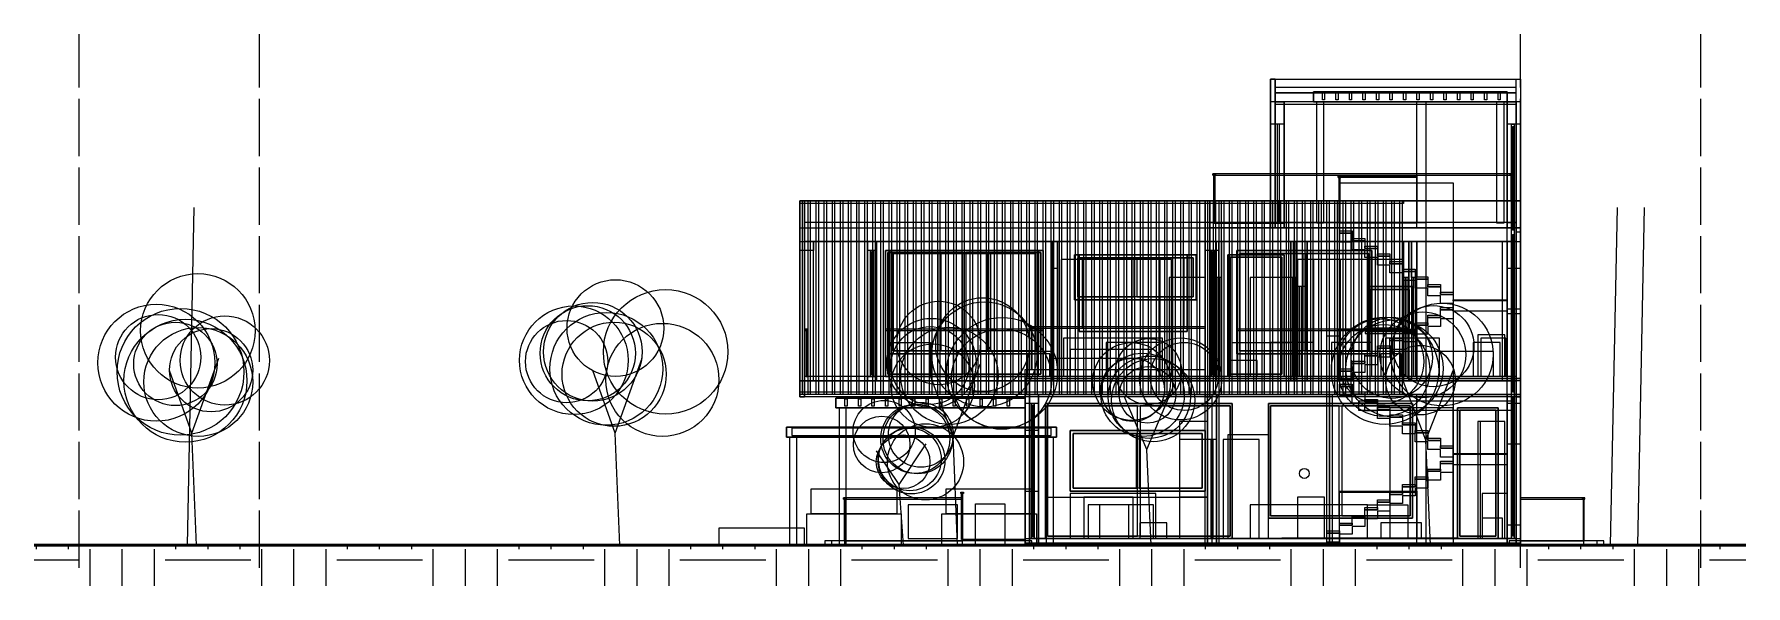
# Model space of a CAD drawing. Header units: metres. Extents: x -1 to 37, y -1.1 to 11.2.
import ezdxf

# ---------------------------------------------------------------- set-up
doc = ezdxf.new("R2010")
doc.units = ezdxf.units.M
doc.linetypes.add('DASHED', pattern=[1.524, 1.27, -0.254])
for name, color, linetype, lineweight in [('A-CUT', 7, 'Continuous', 50), ('A-HATCH', 8, 'Continuous', 9), ('A-HIDDEN', 8, 'DASHED', 18), ('A-THIN', 8, 'Continuous', 18)]:
    doc.layers.add(name, color=color, linetype=linetype, lineweight=lineweight)

msp = doc.modelspace()

# ---------------------------------------------------------------- hatches: boundary and pattern name
at = {"layer": 'A-HATCH'}
h = msp.add_hatch(dxfattribs=at)
h.set_pattern_fill('EARTH', scale=0.3)
h.paths.add_polyline_path([(37, -1.05), (37, -0.15), (-1, -0.15), (-1, -1.05), (37, -1.05)])

# ---------------------------------------------------------------- linework, layer by layer
at = {"layer": 'A-CUT'}
msp.add_line((-1, -0.15), (37, -0.15), dxfattribs=at)
at = {"layer": 'A-HIDDEN'}
for p, q in [((0, -0.65), (0, 11.2)), ((4, -0.65), (4, 11.2)), ((32, -0.65), (32, 11.2)), ((36, -0.65), (36, 11.2))]:
    msp.add_line(p, q, dxfattribs=at)
at = {"layer": 'A-THIN'}
for p, q in [((2.4, -0.15), (2.55, 7.35)), ((2.4, -0.15), (2.55, 7.35)), ((34, -0.15), (34.15, 7.35)), ((34, -0.15), (34.15, 7.35)), ((34, -0.15), (34.15, 7.35)), ((34.6, -0.15), (34.75, 7.35)), ((2.5, 2.343), (3.1, 4.005)), ((11.9, 2.343), (12.5, 4.005)), ((19.4, 2.262), (20, 3.87)), ((2.5, 2.343), (2, 3.728)), ((11.9, 2.343), (11.4, 3.728)), ((19.4, 2.262), (18.9, 3.602)), ((29.9, 2.181), (29.4, 3.476)), ((29.9, 2.181), (30.5, 3.735)), ((23.7, 1.979), (23.2, 3.161)), ((23.7, 1.979), (24.3, 3.398)), ((2.6, -0.15), (2.5, 2.343)), ((12, -0.15), (11.9, 2.343)), ((18.2, 1.2), (17.7, 1.95)), ((18.2, 1.2), (18.8, 2.1)), ((19.5, -0.15), (19.4, 2.262)), ((23.8, -0.15), (23.7, 1.979)), ((30, -0.15), (29.9, 2.181)), ((18.3, -0.15), (18.2, 1.2))]:
    msp.add_line(p, q, dxfattribs=at)
for points in [[(32, 6.9), (26.45, 6.9), (26.45, 10.2), (32, 10.2), (32, 6.9)], [(26.55, 6.9), (26.55, 10.2), (26.45, 10.2), (26.45, 6.9), (26.55, 6.9)], [(26.45, 9.2), (26.45, 10.2), (26.55, 10.2), (26.55, 9.2), (26.45, 9.2)], [(26.55, 10.2), (31.9, 10.2), (32, 10.2), (32, 6.9), (31.9, 6.9), (26.55, 6.9), (26.45, 6.9), (26.45, 10.2), (26.55, 10.2)], [(31.9, 9.9), (31.9, 10.02), (26.55, 10.02), (26.55, 9.9), (31.9, 9.9)], [(31.9, 9.65), (31.9, 9.9), (26.55, 9.9), (26.55, 9.65), (31.9, 9.65)], [(31.7, 9.7), (31.7, 9.92), (27.4, 9.92), (27.4, 9.7), (31.7, 9.7)], [(27.52, 9.92), (31.58, 9.92), (31.7, 9.92), (31.7, 9.7), (31.58, 9.7), (27.52, 9.7), (27.4, 9.7), (27.4, 9.92), (27.52, 9.92)], [(27.65, 9.9), (27.65, 9.74), (27.6, 9.74), (27.6, 9.9), (27.65, 9.9)], [(27.95, 9.74), (27.9, 9.74), (27.9, 9.9), (27.95, 9.9), (27.95, 9.74)], [(28.25, 9.74), (28.2, 9.74), (28.2, 9.9), (28.25, 9.9), (28.25, 9.74)], [(28.55, 9.74), (28.5, 9.74), (28.5, 9.9), (28.55, 9.9), (28.55, 9.74)], [(28.85, 9.74), (28.8, 9.74), (28.8, 9.9), (28.85, 9.9), (28.85, 9.74)], [(29.15, 9.74), (29.1, 9.74), (29.1, 9.9), (29.15, 9.9), (29.15, 9.74)], [(29.45, 9.74), (29.4, 9.74), (29.4, 9.9), (29.45, 9.9), (29.45, 9.74)], [(29.75, 9.9), (29.75, 9.74), (29.7, 9.74), (29.7, 9.9), (29.75, 9.9)], [(30.05, 9.74), (30, 9.74), (30, 9.9), (30.05, 9.9), (30.05, 9.74)], [(30.35, 9.74), (30.3, 9.74), (30.3, 9.9), (30.35, 9.9), (30.35, 9.74)], [(30.65, 9.74), (30.6, 9.74), (30.6, 9.9), (30.65, 9.9), (30.65, 9.74)], [(30.95, 9.74), (30.9, 9.74), (30.9, 9.9), (30.95, 9.9), (30.95, 9.74)], [(31.25, 9.74), (31.2, 9.74), (31.2, 9.9), (31.25, 9.9), (31.25, 9.74)], [(31.55, 9.74), (31.5, 9.74), (31.5, 9.9), (31.55, 9.9), (31.55, 9.74)], [(31.9, 3.15), (31.9, 6.9), (31.9, 7.5), (31.9, 10.2), (32, 10.2), (32, 7.5), (32, 6.9), (32, 3.15), (31.9, 3.15)], [(31.9, 10.2), (32, 10.2), (32, 9.2), (31.9, 9.2), (31.9, 10.2)], [(31.9, -0.15), (21.1, -0.15), (21.1, -0.1), (29.7, -0.1), (29.7, 3.2), (21.1, 3.2), (21.1, 3.5), (29.7, 3.5), (29.7, 6.6), (25.1, 6.6), (25.1, 6.9), (29.7, 6.9), (29.7, 9.7), (31.7, 9.7), (31.7, 6.9), (31.9, 6.9), (31.9, 6.6), (31.7, 6.6), (31.7, 3.5), (31.9, 3.5), (31.9, 3.2), (31.7, 3.2), (31.7, -0.1), (31.9, -0.1), (31.9, -0.15)], [(32, 6.9), (32, 9.7), (26.45, 9.7), (26.45, 6.9), (32, 6.9)], [(32, 6.9), (32, 9.7), (26.45, 9.7), (26.45, 6.9), (32, 6.9)], [(26.75, 6.9), (26.75, 9.7), (26.55, 9.7), (26.55, 6.9), (26.75, 6.9)], [(26.55, 9.2), (26.55, 9.7), (26.75, 9.7), (26.75, 9.2), (26.55, 9.2)], [(26.55, 6.9), (26.55, 9.7), (26.75, 9.7), (26.75, 6.9), (26.55, 6.9)], [(27.475, 7), (27.475, 9.7), (27.625, 9.7), (27.625, 7), (27.475, 7)], [(27.475, 7), (27.475, 9.7), (27.625, 9.7), (27.625, 7), (27.475, 7)], [(29.7, 9.7), (29.9, 9.7), (29.9, 6.9), (29.7, 6.9), (29.7, 9.7)], [(31.7, 6.9), (29.9, 6.9), (29.7, 6.9), (29.7, 9.7), (29.9, 9.7), (31.7, 9.7), (31.7, 6.9)], [(31.475, 7), (31.475, 9.7), (31.625, 9.7), (31.625, 7), (31.475, 7)], [(31.475, 7), (31.475, 9.7), (31.625, 9.7), (31.625, 7), (31.475, 7)], [(31.7, 9.7), (31.9, 9.7), (31.9, 6.9), (31.7, 6.9), (31.7, 9.7)], [(31.7, 9.2), (31.7, 9.7), (31.9, 9.7), (31.9, 9.2), (31.7, 9.2)], [(31.7, 6.9), (31.7, 9.7), (31.9, 9.7), (31.9, 6.9), (31.7, 6.9)], [(26.645, 7), (26.645, 9.2), (26.595, 9.2), (26.595, 7), (26.645, 7)], [(31.8, 3.2), (31.8, 6.8), (31.8, 6.8), (31.8, 9.2), (31.86, 9.2), (31.86, 6.8), (31.86, 6.8), (31.86, 3.2), (31.86, 0), (31.8, 0), (31.8, 3.2)], [(31.8, 0.05), (31.8, 3.15), (31.8, 3.2), (31.8, 3.25), (31.8, 6.75), (31.8, 6.8), (31.8, 6.8), (31.8, 6.85), (31.8, 9.15), (31.8, 9.2), (31.86, 9.2), (31.86, 9.15), (31.86, 6.85), (31.86, 6.8), (31.86, 6.8), (31.86, 6.75), (31.86, 3.25), (31.86, 3.2), (31.86, 3.15), (31.86, 0.05), (31.86, 0), (31.8, 0), (31.8, 0.05)], [(31.818, 9.15), (31.842, 9.15), (31.842, 6.85), (31.818, 6.85), (31.818, 9.15)], [(25.23, 8.07), (25.23, 8.1), (25.17, 8.1), (25.17, 8.07), (25.23, 8.07)], [(25.17, 8.07), (25.17, 8.1), (25.23, 8.1), (25.23, 8.07), (25.17, 8.07)], [(25.21, 7.5), (25.21, 8.1), (25.19, 8.1), (25.19, 7.5), (25.21, 7.5)], [(25.19, 7.5), (25.19, 8.1), (25.21, 8.1), (25.21, 7.5), (25.19, 7.5)], [(26.45, 7), (26.45, 8.1), (25.2, 8.1), (25.2, 7), (26.45, 7)], [(26.45, 8.07), (26.45, 8.1), (25.2, 8.1), (25.2, 8.07), (26.45, 8.07)], [(31.8, 7.5), (31.8, 8.1), (25.2, 8.1), (25.2, 7.5), (31.8, 7.5)], [(31.8, 8.07), (31.8, 8.1), (25.2, 8.1), (25.2, 8.07), (31.8, 8.07)], [(28.01, 8.02), (28.01, 8.05), (27.95, 8.05), (27.95, 8.02), (28.01, 8.02)], [(27.95, 8.02), (27.95, 8.05), (28.01, 8.05), (28.01, 8.02), (27.95, 8.02)], [(27.99, 7), (27.99, 8.05), (27.97, 8.05), (27.97, 7), (27.99, 7)], [(27.97, 7), (27.97, 8.05), (27.99, 8.05), (27.99, 7), (27.97, 7)], [(27.98, 8.05), (29.7, 8.05), (29.7, 7), (27.98, 7), (27.98, 8.05)], [(27.98, 8.05), (29.7, 8.05), (29.7, 8.02), (27.98, 8.02), (27.98, 8.05)], [(31.77, 8.07), (31.77, 8.1), (31.83, 8.1), (31.83, 8.07), (31.77, 8.07)], [(31.79, 7.5), (31.79, 8.1), (31.81, 8.1), (31.81, 7.5), (31.79, 7.5)], [(30.5, -0.15), (27.98, -0.15), (27.98, 0), (27.7, 0), (27.7, 4.5), (27.98, 4.5), (27.98, 7.9), (30.5, 7.9), (30.5, 4.5), (30.5, 3.6), (30.5, 0.9), (30.5, 0), (30.5, -0.15)], [(16, 7.44), (16, 7.5), (25.2, 7.5), (25.2, 7.44), (16, 7.44)], [(16, 3.2), (16, 7.5), (16.05, 7.5), (16.05, 3.2), (16, 3.2)], [(16, 3.15), (16, 7.5), (17.9, 7.5), (21.4, 7.5), (22.2, 7.5), (24.6, 7.5), (25.5, 7.5), (26.75, 7.5), (26.96, 7.5), (28.6, 7.5), (29.6, 7.5), (32, 7.5), (32, 3.15), (29.6, 3.15), (28.6, 3.15), (26.96, 3.15), (26.75, 3.15), (25.5, 3.15), (24.6, 3.15), (22.2, 3.15), (21.4, 3.15), (17.9, 3.15), (16, 3.15)], [(32, 6.9), (32, 7.5), (16, 7.5), (16, 6.9), (32, 6.9)], [(16.1, 3.15), (16.1, 7.5), (16, 7.5), (16, 3.15), (16.1, 3.15)], [(16.1, 7.5), (16.1, 6.4), (16, 6.4), (16, 7.5), (16.1, 7.5)], [(18, 3.15), (16.1, 3.15), (16, 3.15), (16, 7.5), (16, 7.5), (16.1, 7.5), (16.2, 7.5), (18, 7.5), (21.3, 7.5), (22.1, 7.5), (24.8, 7.5), (25, 7.5), (25.3, 7.5), (25.3, 3.15), (24.8, 3.15), (22.1, 3.15), (21.3, 3.15), (18, 3.15)], [(16.18, 7.5), (16.23, 7.5), (16.23, 3.2), (16.18, 3.2), (16.18, 7.5)], [(16.36, 3.2), (16.36, 7.5), (16.41, 7.5), (16.41, 3.2), (16.36, 3.2)], [(16.54, 7.5), (16.59, 7.5), (16.59, 3.2), (16.54, 3.2), (16.54, 7.5)], [(16.72, 7.5), (16.77, 7.5), (16.77, 3.2), (16.72, 3.2), (16.72, 7.5)], [(16.9, 3.2), (16.9, 7.5), (16.95, 7.5), (16.95, 3.2), (16.9, 3.2)], [(17.08, 7.5), (17.13, 7.5), (17.13, 3.2), (17.08, 3.2), (17.08, 7.5)], [(17.26, 7.5), (17.31, 7.5), (17.31, 3.2), (17.26, 3.2), (17.26, 7.5)], [(17.44, 3.2), (17.44, 7.5), (17.49, 7.5), (17.49, 3.2), (17.44, 3.2)], [(17.62, 7.5), (17.67, 7.5), (17.67, 3.2), (17.62, 3.2), (17.62, 7.5)], [(17.8, 7.5), (17.85, 7.5), (17.85, 3.2), (17.8, 3.2), (17.8, 7.5)], [(17.98, 3.2), (17.98, 7.5), (18.03, 7.5), (18.03, 3.2), (17.98, 3.2)], [(18.16, 7.5), (18.21, 7.5), (18.21, 3.2), (18.16, 3.2), (18.16, 7.5)], [(18.34, 7.5), (18.39, 7.5), (18.39, 3.2), (18.34, 3.2), (18.34, 7.5)], [(18.52, 3.2), (18.52, 7.5), (18.57, 7.5), (18.57, 3.2), (18.52, 3.2)], [(18.7, 7.5), (18.75, 7.5), (18.75, 3.2), (18.7, 3.2), (18.7, 7.5)], [(18.88, 7.5), (18.93, 7.5), (18.93, 3.2), (18.88, 3.2), (18.88, 7.5)], [(19.06, 7.5), (19.11, 7.5), (19.11, 3.2), (19.06, 3.2), (19.06, 7.5)], [(19.24, 7.5), (19.29, 7.5), (19.29, 3.2), (19.24, 3.2), (19.24, 7.5)], [(19.42, 7.5), (19.47, 7.5), (19.47, 3.2), (19.42, 3.2), (19.42, 7.5)], [(19.6, 3.2), (19.6, 7.5), (19.65, 7.5), (19.65, 3.2), (19.6, 3.2)], [(19.78, 7.5), (19.83, 7.5), (19.83, 3.2), (19.78, 3.2), (19.78, 7.5)], [(19.96, 7.5), (20.01, 7.5), (20.01, 3.2), (19.96, 3.2), (19.96, 7.5)], [(20.14, 3.2), (20.14, 7.5), (20.19, 7.5), (20.19, 3.2), (20.14, 3.2)], [(20.32, 7.5), (20.37, 7.5), (20.37, 3.2), (20.32, 3.2), (20.32, 7.5)], [(20.5, 7.5), (20.55, 7.5), (20.55, 3.2), (20.5, 3.2), (20.5, 7.5)], [(20.68, 3.2), (20.68, 7.5), (20.73, 7.5), (20.73, 3.2), (20.68, 3.2)], [(20.86, 7.5), (20.91, 7.5), (20.91, 3.2), (20.86, 3.2), (20.86, 7.5)], [(21.04, 7.5), (21.09, 7.5), (21.09, 3.2), (21.04, 3.2), (21.04, 7.5)], [(21.22, 7.5), (21.27, 7.5), (21.27, 3.2), (21.22, 3.2), (21.22, 7.5)], [(21.4, 7.5), (21.45, 7.5), (21.45, 3.2), (21.4, 3.2), (21.4, 7.5)], [(21.58, 7.5), (21.63, 7.5), (21.63, 3.2), (21.58, 3.2), (21.58, 7.5)], [(21.76, 7.5), (21.81, 7.5), (21.81, 3.2), (21.76, 3.2), (21.76, 7.5)], [(21.94, 3.2), (21.94, 7.5), (21.99, 7.5), (21.99, 3.2), (21.94, 3.2)], [(22.12, 7.5), (22.17, 7.5), (22.17, 3.2), (22.12, 3.2), (22.12, 7.5)], [(22.3, 7.5), (22.35, 7.5), (22.35, 3.2), (22.3, 3.2), (22.3, 7.5)], [(22.48, 7.5), (22.53, 7.5), (22.53, 3.2), (22.48, 3.2), (22.48, 7.5)], [(22.66, 7.5), (22.71, 7.5), (22.71, 3.2), (22.66, 3.2), (22.66, 7.5)], [(22.84, 7.5), (22.89, 7.5), (22.89, 3.2), (22.84, 3.2), (22.84, 7.5)], [(23.02, 7.5), (23.07, 7.5), (23.07, 3.2), (23.02, 3.2), (23.02, 7.5)], [(23.2, 7.5), (23.25, 7.5), (23.25, 3.2), (23.2, 3.2), (23.2, 7.5)], [(23.38, 3.2), (23.38, 7.5), (23.43, 7.5), (23.43, 3.2), (23.38, 3.2)], [(23.56, 7.5), (23.61, 7.5), (23.61, 3.2), (23.56, 3.2), (23.56, 7.5)], [(23.74, 7.5), (23.79, 7.5), (23.79, 3.2), (23.74, 3.2), (23.74, 7.5)], [(23.92, 3.2), (23.92, 7.5), (23.97, 7.5), (23.97, 3.2), (23.92, 3.2)], [(24.1, 7.5), (24.15, 7.5), (24.15, 3.2), (24.1, 3.2), (24.1, 7.5)], [(24.28, 7.5), (24.33, 7.5), (24.33, 3.2), (24.28, 3.2), (24.28, 7.5)], [(24.46, 3.2), (24.46, 7.5), (24.51, 7.5), (24.51, 3.2), (24.46, 3.2)], [(24.64, 7.5), (24.69, 7.5), (24.69, 3.2), (24.64, 3.2), (24.64, 7.5)], [(24.82, 7.5), (24.87, 7.5), (24.87, 3.2), (24.82, 3.2), (24.82, 7.5)], [(25, 7.5), (25.05, 7.5), (25.05, 3.2), (25, 3.2), (25, 7.5)], [(25, 3.15), (25, 7.5), (25.1, 7.5), (25.1, 3.15), (25, 3.15)], [(25, 6.4), (25, 7.5), (25.1, 7.5), (25.1, 6.4), (25, 6.4)], [(25.1, 3.15), (25.1, 7.5), (25, 7.5), (25, 3.15), (25.1, 3.15)], [(25, 6.4), (25, 7.5), (25.1, 7.5), (25.1, 6.4), (25, 6.4)], [(25.1, 3.15), (25.1, 7.5), (25, 7.5), (25, 3.15), (25.1, 3.15)], [(25, 6.4), (25, 7.5), (25.1, 7.5), (25.1, 6.4), (25, 6.4)], [(31.8, 7.5), (31.9, 7.5), (32, 7.5), (32, 6.9), (32, 3.15), (31.9, 3.15), (28.7, 3.15), (25.7, 3.15), (25.1, 3.15), (25, 3.15), (25, 6.9), (25, 7.5), (25.1, 7.5), (25.2, 7.5), (25.7, 7.5), (28.7, 7.5), (31.8, 7.5)], [(25, 7.44), (25, 7.5), (29.4, 7.5), (29.4, 7.44), (25, 7.44)], [(25.05, 3.2), (25, 3.2), (25, 7.5), (25.05, 7.5), (25.05, 3.2)], [(25.18, 3.2), (25.18, 7.5), (25.23, 7.5), (25.23, 3.2), (25.18, 3.2)], [(25.36, 3.2), (25.36, 7.5), (25.41, 7.5), (25.41, 3.2), (25.36, 3.2)], [(25.59, 3.2), (25.54, 3.2), (25.54, 7.5), (25.59, 7.5), (25.59, 3.2)], [(25.72, 3.2), (25.72, 7.5), (25.77, 7.5), (25.77, 3.2), (25.72, 3.2)], [(25.9, 3.2), (25.9, 7.5), (25.95, 7.5), (25.95, 3.2), (25.9, 3.2)], [(26.13, 3.2), (26.08, 3.2), (26.08, 7.5), (26.13, 7.5), (26.13, 3.2)], [(26.26, 3.2), (26.26, 7.5), (26.31, 7.5), (26.31, 3.2), (26.26, 3.2)], [(26.44, 3.2), (26.44, 7.5), (26.49, 7.5), (26.49, 3.2), (26.44, 3.2)], [(26.67, 3.2), (26.62, 3.2), (26.62, 7.5), (26.67, 7.5), (26.67, 3.2)], [(26.8, 3.2), (26.8, 7.5), (26.85, 7.5), (26.85, 3.2), (26.8, 3.2)], [(26.98, 3.2), (26.98, 7.5), (27.03, 7.5), (27.03, 3.2), (26.98, 3.2)], [(27.21, 3.2), (27.16, 3.2), (27.16, 7.5), (27.21, 7.5), (27.21, 3.2)], [(27.34, 3.2), (27.34, 7.5), (27.39, 7.5), (27.39, 3.2), (27.34, 3.2)], [(27.52, 3.2), (27.52, 7.5), (27.57, 7.5), (27.57, 3.2), (27.52, 3.2)], [(27.75, 3.2), (27.7, 3.2), (27.7, 7.5), (27.75, 7.5), (27.75, 3.2)], [(27.88, 3.2), (27.88, 7.5), (27.93, 7.5), (27.93, 3.2), (27.88, 3.2)], [(28.06, 3.2), (28.06, 7.5), (28.11, 7.5), (28.11, 3.2), (28.06, 3.2)], [(28.29, 3.2), (28.24, 3.2), (28.24, 7.5), (28.29, 7.5), (28.29, 3.2)], [(28.42, 3.2), (28.42, 7.5), (28.47, 7.5), (28.47, 3.2), (28.42, 3.2)], [(28.6, 3.2), (28.6, 7.5), (28.65, 7.5), (28.65, 3.2), (28.6, 3.2)], [(28.78, 3.2), (28.78, 7.5), (28.83, 7.5), (28.83, 3.2), (28.78, 3.2)], [(28.96, 3.2), (28.96, 7.5), (29.01, 7.5), (29.01, 3.2), (28.96, 3.2)], [(29.14, 3.2), (29.14, 7.5), (29.19, 7.5), (29.19, 3.2), (29.14, 3.2)], [(29.32, 3.2), (29.32, 7.5), (29.37, 7.5), (29.37, 3.2), (29.32, 3.2)], [(32, 6.9), (32, 7.5), (31.8, 7.5), (31.8, 6.9), (32, 6.9)], [(32, 3.15), (32, 7.5), (31.9, 7.5), (31.9, 3.15), (32, 3.15)], [(32, 3.15), (32, 7.5), (31.9, 7.5), (31.9, 3.15), (32, 3.15)], [(32, 7.5), (32, 6), (31.9, 6), (31.9, 7.5), (32, 7.5)], [(31.9, 7.5), (32, 7.5), (32, 6.8), (31.9, 6.8), (31.9, 7.5)], [(32, 3.15), (32, 7.5), (31.9, 7.5), (31.9, 3.15), (32, 3.15)], [(31.9, 6), (31.9, 7.5), (32, 7.5), (32, 6), (31.9, 6)], [(32, 3.15), (32, 7.5), (31.9, 7.5), (31.9, 3.15), (32, 3.15)], [(31.9, 6), (31.9, 7.5), (32, 7.5), (32, 6), (31.9, 6)], [(31.9, 6.9), (31.9, 7.02), (16.1, 7.02), (16.1, 6.9), (31.9, 6.9)], [(16.1, 6.6), (16.1, 6.9), (31.9, 6.9), (31.9, 6.6), (16.1, 6.6)], [(31.9, 6.9), (31.9, 7.02), (25.1, 7.02), (25.1, 6.9), (31.9, 6.9)], [(25.1, 6.9), (25.1, 7.02), (27.98, 7.02), (27.98, 6.9), (25.1, 6.9)], [(31.9, 6.9), (31.9, 7.02), (25.1, 7.02), (25.1, 6.9), (31.9, 6.9)], [(25.1, 6.9), (25.1, 7.02), (29.9, 7.02), (29.9, 6.9), (25.1, 6.9)], [(31.9, 6.9), (31.9, 7.02), (25.1, 7.02), (25.1, 6.9), (31.9, 6.9)], [(25.1, 6.6), (25.1, 6.9), (31.9, 6.9), (31.9, 6.6), (25.1, 6.6)], [(27.98, 6.9), (27.98, 6.6), (25.1, 6.6), (25.1, 6.9), (27.98, 6.9)], [(29.9, 6.9), (29.9, 6.6), (25.1, 6.6), (25.1, 6.9), (29.9, 6.9)], [(25.1, 6.9), (31.9, 6.9), (31.9, 6.6), (25.1, 6.6), (25.1, 6.9)], [(26.45, 6.9), (26.45, 7), (26.55, 7), (26.55, 6.9), (26.45, 6.9)], [(26.55, 6.9), (26.55, 7), (26.75, 7), (26.75, 6.9), (26.55, 6.9)], [(31.7, 6.9), (31.7, 7.02), (31.9, 7.02), (31.9, 6.9), (31.7, 6.9)], [(31.7, 6.9), (31.7, 7.02), (31.9, 7.02), (31.9, 6.9), (31.7, 6.9)], [(31.9, 6.9), (31.9, 6.6), (31.7, 6.6), (31.7, 6.9), (31.9, 6.9)], [(31.9, 6.9), (31.9, 6.6), (31.7, 6.6), (31.7, 6.9), (31.9, 6.9)], [(16.3, 3.5), (16.1, 3.5), (16, 3.5), (16, 6.6), (16.1, 6.6), (16.3, 6.6), (17.9, 6.6), (21.4, 6.6), (22.2, 6.6), (24.6, 6.6), (25.5, 6.6), (26.75, 6.6), (26.96, 6.6), (26.96, 3.5), (26.75, 3.5), (25.5, 3.5), (24.6, 3.5), (22.2, 3.5), (21.4, 3.5), (17.9, 3.5), (16.3, 3.5)], [(18, 3.5), (16, 3.5), (16, 6.6), (18, 6.6), (21.3, 6.6), (22.1, 6.6), (24.8, 6.6), (25.3, 6.6), (25.3, 3.5), (24.8, 3.5), (22.1, 3.5), (21.3, 3.5), (18, 3.5)], [(16.1, 6.6), (16.3, 6.6), (16.3, 6.4), (16.1, 6.4), (16.1, 6.6)], [(16.3, 3.5), (16.3, 6.6), (16.1, 6.6), (16.1, 3.5), (16.3, 3.5)], [(17.7, 3.5), (17.7, 6.6), (17.5, 6.6), (17.5, 3.5), (17.7, 3.5)], [(17.5, 6.4), (17.5, 6.6), (17.7, 6.6), (17.7, 6.4), (17.5, 6.4)], [(17.5, 6.6), (17.7, 6.6), (17.7, 3.5), (17.5, 3.5), (17.5, 6.6)], [(21.72, 3.5), (21.72, 6.6), (21.6, 6.6), (21.6, 3.5), (21.72, 3.5)], [(21.6, 6.6), (21.72, 6.6), (21.72, 6), (21.6, 6), (21.6, 6.6)], [(21.6, 3.5), (21.6, 6.6), (21.72, 6.6), (21.72, 3.5), (21.6, 3.5)], [(24.2, 3.5), (21.72, 3.5), (21.72, 6.6), (24.2, 6.6), (25, 6.6), (25.24, 6.6), (25.24, 3.5), (25, 3.5), (24.2, 3.5)], [(25, 3.5), (25, 6.6), (25.7, 6.6), (28.7, 6.6), (32, 6.6), (32, 3.5), (28.7, 3.5), (25.7, 3.5), (25, 3.5)], [(25.1, 6.6), (25.3, 6.6), (25.3, 3.5), (25.1, 3.5), (25.1, 6.6)], [(25.1, 6.4), (25.1, 6.6), (25.3, 6.6), (25.3, 6.4), (25.1, 6.4)], [(25.3, 3.5), (25.3, 6.6), (25.1, 6.6), (25.1, 3.5), (25.3, 3.5)], [(25.1, 6.6), (25.3, 6.6), (25.3, 6.4), (25.1, 6.4), (25.1, 6.6)], [(25.3, 3.5), (25.3, 6.6), (25.1, 6.6), (25.1, 3.5), (25.3, 3.5)], [(25.3, 6.6), (25.3, 6.4), (25.1, 6.4), (25.1, 6.6), (25.3, 6.6)], [(25.1, 6.6), (25.3, 6.6), (25.3, 3.5), (25.1, 3.5), (25.1, 6.6)], [(25.36, 3.5), (25.36, 6.6), (25.24, 6.6), (25.24, 3.5), (25.36, 3.5)], [(25.24, 6.6), (25.36, 6.6), (25.36, 5.8), (25.24, 5.8), (25.24, 6.6)], [(25.24, 3.5), (25.24, 6.6), (25.36, 6.6), (25.36, 3.5), (25.24, 3.5)], [(26, 3.5), (25.3, 3.5), (25.3, 6.6), (26, 6.6), (26.9, 6.6), (31.7, 6.6), (31.7, 3.5), (26.9, 3.5), (26, 3.5)], [(27.02, 3.5), (27.02, 6.6), (26.9, 6.6), (26.9, 3.5), (27.02, 3.5)], [(26.9, 5.8), (26.9, 6.6), (27.02, 6.6), (27.02, 5.8), (26.9, 5.8)], [(27.02, 3.5), (27.02, 6.6), (26.9, 6.6), (26.9, 3.5), (27.02, 3.5)], [(28.6, 3.5), (26.96, 3.5), (26.96, 6.6), (28.6, 6.6), (29.6, 6.6), (32, 6.6), (32, 3.5), (29.6, 3.5), (28.6, 3.5)], [(27.26, 3.5), (27.26, 6.6), (26.96, 6.6), (26.96, 3.5), (27.26, 3.5)], [(26.96, 5.6), (26.96, 6.6), (27.26, 6.6), (27.26, 5.6), (26.96, 5.6)], [(26.96, 3.5), (26.96, 6.6), (27.26, 6.6), (27.26, 3.5), (26.96, 3.5)], [(26.96, 3.5), (26.96, 6.6), (31.7, 6.6), (31.7, 3.5), (26.96, 3.5)], [(31.7, 3.5), (31.7, 6.6), (26.96, 6.6), (26.96, 3.5), (31.7, 3.5)], [(31.6, 3.5), (31.6, 6.6), (27.26, 6.6), (27.26, 3.5), (31.6, 3.5)], [(27.98, 6.78), (27.98, 6.83), (28.26, 6.83), (28.26, 6.78), (27.98, 6.78)], [(29.1, 6.07), (28.82, 6.07), (28.82, 6.24), (28.54, 6.24), (28.54, 6.41), (28.26, 6.41), (28.26, 6.58), (27.98, 6.58), (27.98, 6.78), (28.26, 6.78), (28.26, 6.61), (28.54, 6.61), (28.54, 6.44), (28.82, 6.44), (28.82, 6.27), (29.1, 6.27), (29.1, 6.1), (29.38, 6.1), (29.38, 5.93), (29.66, 5.93), (29.66, 5.76), (29.94, 5.76), (29.94, 5.59), (30.22, 5.59), (30.22, 5.42), (30.5, 5.42), (30.5, 5.3), (31.7, 5.3), (31.7, 5.05), (30.5, 5.05), (30.5, 5.22), (30.22, 5.22), (30.22, 5.39), (29.94, 5.39), (29.94, 5.56), (29.66, 5.56), (29.66, 5.73), (29.38, 5.73), (29.38, 5.9), (29.1, 5.9), (29.1, 6.07)], [(28.26, 6.61), (28.26, 6.66), (28.54, 6.66), (28.54, 6.61), (28.26, 6.61)], [(28.82, 6.44), (28.54, 6.44), (28.54, 6.49), (28.82, 6.49), (28.82, 6.44)], [(29.52, 3.5), (29.52, 6.6), (29.4, 6.6), (29.4, 3.5), (29.52, 3.5)], [(29.4, 5.8), (29.4, 6.6), (29.52, 6.6), (29.52, 5.8), (29.4, 5.8)], [(29.4, 6.6), (29.52, 6.6), (29.52, 3.5), (29.4, 3.5), (29.4, 6.6)], [(29.7, 3.5), (29.7, 6.6), (29.58, 6.6), (29.58, 3.5), (29.7, 3.5)], [(29.58, 5.8), (29.58, 6.6), (29.7, 6.6), (29.7, 5.8), (29.58, 5.8)], [(29.7, 3.5), (29.7, 6.6), (29.58, 6.6), (29.58, 3.5), (29.7, 3.5)], [(29.7, 6.6), (29.9, 6.6), (29.9, 3.5), (29.7, 3.5), (29.7, 6.6)], [(29.9, 6.6), (31.7, 6.6), (31.7, 3.5), (29.9, 3.5), (29.7, 3.5), (29.7, 6.6), (29.9, 6.6)], [(29.7, 3.5), (29.7, 6.6), (31.7, 6.6), (31.7, 3.5), (29.7, 3.5)], [(31.6, 3.5), (31.6, 6.6), (31.7, 6.6), (31.7, 3.5), (31.6, 3.5)], [(31.7, 3.5), (31.7, 6.6), (31.9, 6.6), (31.9, 3.5), (31.7, 3.5)], [(31.9, 3.5), (31.9, 6.6), (31.7, 6.6), (31.7, 3.5), (31.9, 3.5)], [(31.7, 6.6), (31.9, 6.6), (31.9, 6), (31.7, 6), (31.7, 6.6)], [(31.7, 6.6), (31.9, 6.6), (31.9, 3.5), (31.7, 3.5), (31.7, 6.6)], [(31.9, 3.5), (31.9, 6.6), (31.7, 6.6), (31.7, 3.5), (31.9, 3.5)], [(31.7, 6), (31.7, 6.6), (31.9, 6.6), (31.9, 6), (31.7, 6)], [(31.7, 3.5), (31.7, 6.6), (31.9, 6.6), (31.9, 3.5), (31.7, 3.5)], [(31.7, 6), (31.7, 6.6), (31.9, 6.6), (31.9, 6), (31.7, 6)], [(31.7, 6.6), (31.9, 6.6), (31.9, 3.5), (31.7, 3.5), (31.7, 6.6)], [(31.818, 6.75), (31.842, 6.75), (31.842, 3.25), (31.818, 3.25), (31.818, 6.75)], [(17.63, 3.6), (17.63, 6.4), (17.57, 6.4), (17.57, 3.6), (17.63, 3.6)], [(17.63, 3.6), (17.63, 6.4), (17.57, 6.4), (17.57, 3.6), (17.63, 3.6)], [(17.63, 3.6), (17.63, 6.4), (17.57, 6.4), (17.57, 3.6), (17.63, 3.6)], [(17.63, 3.6), (17.57, 3.6), (17.57, 3.65), (17.57, 6.35), (17.57, 6.4), (17.63, 6.4), (17.63, 6.35), (17.63, 3.65), (17.63, 3.6)], [(17.612, 3.65), (17.612, 6.35), (17.588, 6.35), (17.588, 3.65), (17.612, 3.65)], [(21.4, 3.6), (21.4, 6.4), (17.9, 6.4), (17.9, 3.6), (21.4, 3.6)], [(19.62, 6.4), (19.68, 6.4), (21.35, 6.4), (21.4, 6.4), (21.4, 6.35), (21.4, 3.65), (21.4, 3.6), (21.35, 3.6), (19.68, 3.6), (19.62, 3.6), (17.95, 3.6), (17.9, 3.6), (17.9, 3.65), (17.9, 6.35), (17.9, 6.4), (17.95, 6.4), (19.62, 6.4)], [(21.4, 6.4), (17.9, 6.4), (17.9, 3.6), (21.4, 3.6), (21.4, 6.4)], [(21.35, 6.35), (21.35, 3.65), (17.95, 3.65), (17.95, 6.35), (21.35, 6.35)], [(19.62, 3.65), (19.62, 6.35), (17.95, 6.35), (17.95, 3.65), (19.62, 3.65)], [(21.23, 4.1), (20.23, 4.1), (20.17, 4.1), (19.13, 4.1), (19.07, 4.1), (18.07, 4.1), (18, 4.1), (18, 4.17), (18, 6.33), (18, 6.4), (18.07, 6.4), (19.07, 6.4), (19.13, 6.4), (20.17, 6.4), (20.23, 6.4), (21.23, 6.4), (21.3, 6.4), (21.3, 6.33), (21.3, 4.17), (21.3, 4.1), (21.23, 4.1)], [(18, 4.1), (21.3, 4.1), (21.3, 6.4), (18, 6.4), (18, 4.1)], [(18, 6.4), (18, 4.1), (21.3, 4.1), (21.3, 6.4), (18, 6.4)], [(18.07, 4.17), (18.07, 6.33), (21.23, 6.33), (21.23, 4.17), (18.07, 4.17)], [(18.07, 4.17), (19.07, 4.17), (19.07, 6.33), (18.07, 6.33), (18.07, 4.17)], [(19.13, 4.17), (20.17, 4.17), (20.17, 6.33), (19.13, 6.33), (19.13, 4.17)], [(21.35, 6.35), (19.68, 6.35), (19.68, 3.65), (21.35, 3.65), (21.35, 6.35)], [(20.23, 4.17), (21.23, 4.17), (21.23, 6.33), (20.23, 6.33), (20.23, 4.17)], [(24, 3.6), (24, 6.2), (21.8, 6.2), (21.8, 3.6), (24, 3.6)], [(24.25, 3.6), (24.25, 6.2), (21.8, 6.2), (21.8, 3.6), (24.25, 3.6)], [(23.48, 5.3), (23.42, 5.3), (22.17, 5.3), (22.1, 5.3), (22.1, 5.37), (22.1, 6.23), (22.1, 6.3), (22.17, 6.3), (23.42, 6.3), (23.48, 6.3), (24.73, 6.3), (24.8, 6.3), (24.8, 6.23), (24.8, 5.37), (24.8, 5.3), (24.73, 5.3), (23.48, 5.3)], [(24.8, 5.3), (24.8, 6.3), (22.1, 6.3), (22.1, 5.3), (24.8, 5.3)], [(24.8, 5.3), (24.8, 6.3), (22.1, 6.3), (22.1, 5.3), (24.8, 5.3)], [(22.17, 5.37), (22.17, 6.23), (24.73, 6.23), (24.73, 5.37), (22.17, 5.37)], [(23.42, 5.37), (23.42, 6.23), (22.17, 6.23), (22.17, 5.37), (23.42, 5.37)], [(24.6, 6.3), (22.2, 6.3), (22.2, 4.6), (24.6, 4.6), (24.6, 6.3)], [(24.53, 4.6), (23.43, 4.6), (23.37, 4.6), (22.27, 4.6), (22.2, 4.6), (22.2, 4.67), (22.2, 6.23), (22.2, 6.3), (22.27, 6.3), (23.37, 6.3), (23.43, 6.3), (24.53, 6.3), (24.6, 6.3), (24.6, 6.23), (24.6, 4.67), (24.6, 4.6), (24.53, 4.6)], [(22.2, 6.3), (22.2, 4.6), (24.6, 4.6), (24.6, 6.3), (22.2, 6.3)], [(24.53, 4.67), (24.53, 6.23), (22.27, 6.23), (22.27, 4.67), (24.53, 4.67)], [(23.37, 6.23), (22.27, 6.23), (22.27, 4.67), (23.37, 4.67), (23.37, 6.23)], [(24.53, 6.23), (23.43, 6.23), (23.43, 4.67), (24.53, 4.67), (24.53, 6.23)], [(24.73, 6.23), (23.48, 6.23), (23.48, 5.37), (24.73, 5.37), (24.73, 6.23)], [(25.14, 6.4), (25.2, 6.4), (25.2, 3.6), (25.14, 3.6), (25.14, 6.4)], [(25.2, 3.6), (25.14, 3.6), (25.14, 3.65), (25.14, 6.35), (25.14, 6.4), (25.2, 6.4), (25.2, 6.35), (25.2, 3.65), (25.2, 3.6)], [(25.2, 3.6), (25.2, 6.4), (25.14, 6.4), (25.14, 3.6), (25.2, 3.6)], [(25.2, 3.6), (25.2, 6.4), (25.14, 6.4), (25.14, 3.6), (25.2, 3.6)], [(25.2, 3.6), (25.14, 3.6), (25.14, 3.65), (25.14, 6.35), (25.14, 6.4), (25.2, 6.4), (25.2, 6.35), (25.2, 3.65), (25.2, 3.6)], [(25.2, 3.6), (25.2, 6.4), (25.14, 6.4), (25.14, 3.6), (25.2, 3.6)], [(25.2, 3.6), (25.2, 6.4), (25.14, 6.4), (25.14, 3.6), (25.2, 3.6)], [(25.14, 3.65), (25.14, 6.35), (25.14, 6.4), (25.2, 6.4), (25.2, 6.35), (25.2, 3.65), (25.2, 3.6), (25.14, 3.6), (25.14, 3.65)], [(25.182, 3.65), (25.182, 6.35), (25.158, 6.35), (25.158, 3.65), (25.182, 3.65)], [(25.182, 3.65), (25.182, 6.35), (25.158, 6.35), (25.158, 3.65), (25.182, 3.65)], [(25.182, 3.65), (25.182, 6.35), (25.158, 6.35), (25.158, 3.65), (25.182, 3.65)], [(25.5, 3.6), (26.75, 3.6), (26.75, 6.3), (25.5, 6.3), (25.5, 3.6)], [(26.7, 3.6), (25.55, 3.6), (25.5, 3.6), (25.5, 3.65), (25.5, 6.25), (25.5, 6.3), (25.55, 6.3), (26.7, 6.3), (26.75, 6.3), (26.75, 6.25), (26.75, 3.65), (26.75, 3.6), (26.7, 3.6)], [(25.5, 6.3), (25.5, 3.6), (26.75, 3.6), (26.75, 6.3), (25.5, 6.3)], [(25.55, 6.25), (26.7, 6.25), (26.7, 3.65), (25.55, 3.65), (25.55, 6.25)], [(26.7, 6.25), (25.55, 6.25), (25.55, 3.65), (26.7, 3.65), (26.7, 6.25)], [(25.7, 4.1), (25.7, 4.17), (25.7, 6.33), (25.7, 6.4), (25.77, 6.4), (27.17, 6.4), (27.23, 6.4), (28.63, 6.4), (28.7, 6.4), (28.7, 6.33), (28.7, 4.17), (28.7, 4.1), (28.63, 4.1), (27.23, 4.1), (27.17, 4.1), (25.77, 4.1), (25.7, 4.1)], [(25.7, 4.1), (28.7, 4.1), (28.7, 6.4), (25.7, 6.4), (25.7, 4.1)], [(28.7, 6.4), (25.7, 6.4), (25.7, 4.1), (28.7, 4.1), (28.7, 6.4)], [(25.77, 6.33), (28.63, 6.33), (28.63, 4.17), (25.77, 4.17), (25.77, 6.33)], [(25.77, 4.17), (27.17, 4.17), (27.17, 6.33), (25.77, 6.33), (25.77, 4.17)], [(29.4, 3.6), (29.4, 6.2), (27.05, 6.2), (27.05, 3.6), (29.4, 3.6)], [(28.63, 4.17), (28.63, 6.33), (27.23, 6.33), (27.23, 4.17), (28.63, 4.17)], [(28, 3.6), (28, 6.2), (27.4, 6.2), (27.4, 3.6), (28, 3.6)], [(29.1, 6.27), (28.82, 6.27), (28.82, 6.32), (29.1, 6.32), (29.1, 6.27)], [(29.38, 6.1), (29.1, 6.1), (29.1, 6.15), (29.38, 6.15), (29.38, 6.1)], [(25, 3.6), (25, 5.8), (24.2, 5.8), (24.2, 3.6), (25, 3.6)], [(24.2, 3.6), (25, 3.6), (25, 5.8), (24.2, 5.8), (24.2, 3.6)], [(25.325, 3.6), (25.325, 5.8), (25.275, 5.8), (25.275, 3.6), (25.325, 3.6)], [(26.9, 3.6), (26.9, 5.8), (26, 5.8), (26, 3.6), (26.9, 3.6)], [(26, 3.6), (26.9, 3.6), (26.9, 5.8), (26, 5.8), (26, 3.6)], [(26.985, 3.6), (26.985, 5.8), (26.935, 5.8), (26.935, 3.6), (26.985, 3.6)], [(29.38, 5.93), (29.38, 5.98), (29.66, 5.98), (29.66, 5.93), (29.38, 5.93)], [(29.485, 3.6), (29.485, 5.8), (29.435, 5.8), (29.435, 3.6), (29.485, 3.6)], [(29.665, 3.6), (29.665, 5.8), (29.615, 5.8), (29.615, 3.6), (29.665, 3.6)], [(29.66, 5.76), (29.66, 5.81), (29.94, 5.81), (29.94, 5.76), (29.66, 5.76)], [(31.86, 5.1), (31.86, 6), (31.8, 6), (31.8, 5.1), (31.86, 5.1)], [(31.86, 5.1), (31.8, 5.1), (31.8, 5.17), (31.8, 5.93), (31.8, 6), (31.86, 6), (31.86, 5.93), (31.86, 5.17), (31.86, 5.1)], [(31.86, 5), (31.86, 6), (31.8, 6), (31.8, 5), (31.86, 5)], [(31.86, 5), (31.8, 5), (31.8, 5.07), (31.8, 5.93), (31.8, 6), (31.86, 6), (31.86, 5.93), (31.86, 5.07), (31.86, 5)], [(31.8, 5.1), (31.8, 6), (31.86, 6), (31.86, 5.1), (31.8, 5.1)], [(31.86, 5.1), (31.86, 6), (31.8, 6), (31.8, 5.1), (31.86, 5.1)], [(31.86, 5.1), (31.8, 5.1), (31.8, 5.17), (31.8, 5.93), (31.8, 6), (31.86, 6), (31.86, 5.93), (31.86, 5.17), (31.86, 5.1)], [(31.842, 5.17), (31.842, 5.93), (31.818, 5.93), (31.818, 5.17), (31.842, 5.17)], [(31.842, 5.07), (31.842, 5.93), (31.818, 5.93), (31.818, 5.07), (31.842, 5.07)], [(31.842, 5.17), (31.842, 5.93), (31.818, 5.93), (31.818, 5.17), (31.842, 5.17)], [(27.135, 3.6), (27.135, 5.6), (27.085, 5.6), (27.085, 3.6), (27.135, 3.6)], [(29.6, 5.6), (28.6, 5.6), (28.6, 4.6), (29.6, 4.6), (29.6, 5.6)], [(28.6, 5.6), (28.67, 5.6), (29.53, 5.6), (29.6, 5.6), (29.6, 5.53), (29.6, 4.67), (29.6, 4.6), (29.53, 4.6), (28.67, 4.6), (28.6, 4.6), (28.6, 4.67), (28.6, 5.53), (28.6, 5.6)], [(29.6, 4.6), (29.6, 5.6), (28.6, 5.6), (28.6, 4.6), (29.6, 4.6)], [(29.53, 5.53), (29.53, 4.67), (28.67, 4.67), (28.67, 5.53), (29.53, 5.53)], [(28.67, 5.53), (28.67, 4.67), (29.53, 4.67), (29.53, 5.53), (28.67, 5.53)], [(30.22, 5.59), (29.94, 5.59), (29.94, 5.64), (30.22, 5.64), (30.22, 5.59)], [(30.5, 5.42), (30.22, 5.42), (30.22, 5.47), (30.5, 5.47), (30.5, 5.42)], [(28.26, 3.72), (28.26, 3.89), (28.54, 3.89), (28.54, 4.06), (28.82, 4.06), (28.82, 4.23), (29.1, 4.23), (29.1, 4.4), (29.38, 4.4), (29.38, 4.57), (29.66, 4.57), (29.66, 4.74), (29.94, 4.74), (29.94, 4.91), (30.22, 4.91), (30.22, 5.08), (30.5, 5.08), (30.5, 4.88), (30.22, 4.88), (30.22, 4.71), (29.94, 4.71), (29.94, 4.54), (29.66, 4.54), (29.66, 4.37), (29.38, 4.37), (29.38, 4.2), (29.1, 4.2), (29.1, 4.03), (28.82, 4.03), (28.82, 3.86), (28.54, 3.86), (28.54, 3.69), (28.26, 3.69), (28.26, 3.52), (27.98, 3.52), (27.98, 3.72), (28.26, 3.72)], [(29.94, 4.91), (29.94, 4.96), (30.22, 4.96), (30.22, 4.91), (29.94, 4.91)], [(30.22, 5.08), (30.22, 5.13), (30.5, 5.13), (30.5, 5.08), (30.22, 5.08)], [(31.7, 5.28), (30.5, 5.28), (30.5, 5.3), (31.7, 5.3), (31.7, 5.28)], [(31.7, 3.5), (31.7, 5.1), (31.9, 5.1), (31.9, 3.5), (31.7, 3.5)], [(31.7, 3.5), (31.7, 5.1), (31.9, 5.1), (31.9, 3.5), (31.7, 3.5)], [(31.7, 3.5), (31.7, 5), (31.9, 5), (31.9, 3.5), (31.7, 3.5)], [(31.9, 5.1), (32, 5.1), (32, 3.15), (31.9, 3.15), (31.9, 5.1)], [(31.9, 3.15), (31.9, 5.1), (32, 5.1), (32, 3.15), (31.9, 3.15)], [(31.9, 3.15), (31.9, 5), (32, 5), (32, 3.15), (31.9, 3.15)], [(16.18, 4.62), (16.18, 4.65), (16.12, 4.65), (16.12, 4.62), (16.18, 4.62)], [(16.16, 3.6), (16.16, 4.65), (16.14, 4.65), (16.14, 3.6), (16.16, 3.6)], [(21.4, 3.6), (21.4, 4.65), (17.9, 4.65), (17.9, 3.6), (21.4, 3.6)], [(21.4, 4.62), (21.4, 4.65), (17.9, 4.65), (17.9, 4.62), (21.4, 4.62)], [(21.3, 3.6), (21.3, 4.65), (18, 4.65), (18, 3.6), (21.3, 3.6)], [(21.3, 4.62), (21.3, 4.65), (18, 4.65), (18, 4.62), (21.3, 4.62)], [(25, 3.75), (25, 4.7), (21.1, 4.7), (21.1, 3.75), (25, 3.75)], [(25, 4.67), (25, 4.7), (21.1, 4.7), (21.1, 4.67), (25, 4.67)], [(21.18, 4.67), (21.18, 4.7), (21.12, 4.7), (21.12, 4.67), (21.18, 4.67)], [(21.16, 3.75), (21.16, 4.7), (21.14, 4.7), (21.14, 3.75), (21.16, 3.75)], [(28.7, 3.6), (28.7, 4.65), (25.7, 4.65), (25.7, 3.6), (28.7, 3.6)], [(28.7, 4.62), (28.7, 4.65), (25.7, 4.65), (25.7, 4.62), (28.7, 4.62)], [(27.95, 4.62), (27.95, 4.65), (28.01, 4.65), (28.01, 4.62), (27.95, 4.62)], [(27.97, 3.6), (27.97, 4.65), (27.99, 4.65), (27.99, 3.6), (27.97, 3.6)], [(27.98, 4.65), (29.7, 4.65), (29.7, 3.6), (27.98, 3.6), (27.98, 4.65)], [(27.98, 4.65), (29.7, 4.65), (29.7, 4.62), (27.98, 4.62), (27.98, 4.65)], [(29.65, 4.55), (29.65, 4.6), (28.55, 4.6), (28.55, 4.55), (29.65, 4.55)], [(29.66, 4.57), (29.38, 4.57), (29.38, 4.62), (29.66, 4.62), (29.66, 4.57)], [(29.94, 4.74), (29.66, 4.74), (29.66, 4.79), (29.94, 4.79), (29.94, 4.74)], [(18, 3.6), (18, 4.35), (18.9, 4.35), (18.9, 3.6), (18, 3.6)], [(24.05, 3.6), (24.05, 4.45), (21.85, 4.45), (21.85, 3.6), (24.05, 3.6)], [(23.8, 3.6), (23.8, 4.2), (22, 4.2), (22, 3.6), (23.8, 3.6)], [(24, 3.6), (24, 4.35), (22.8, 4.35), (22.8, 3.6), (24, 3.6)], [(25.6, 3.6), (25.6, 4.35), (26.9, 4.35), (26.9, 3.6), (25.6, 3.6)], [(27.4, 3.6), (27.4, 4.35), (26.45, 4.35), (26.45, 3.6), (27.4, 3.6)], [(28.7, 3.6), (28.7, 4.35), (27.8, 4.35), (27.8, 3.6), (28.7, 3.6)], [(29.1, 4.23), (28.82, 4.23), (28.82, 4.28), (29.1, 4.28), (29.1, 4.23)], [(30.2, 3.6), (30.2, 4.45), (29, 4.45), (29, 3.6), (30.2, 3.6)], [(29.38, 4.4), (29.1, 4.4), (29.1, 4.45), (29.38, 4.45), (29.38, 4.4)], [(31.55, 3.6), (31.55, 4.35), (30.95, 4.35), (30.95, 3.6), (31.55, 3.6)], [(31.65, 3.6), (31.65, 4.52), (31.05, 4.52), (31.05, 3.6), (31.65, 3.6)], [(31.67, 3.6), (31.67, 4.45), (31.12, 4.45), (31.12, 3.6), (31.67, 3.6)], [(21.6, 3.6), (21.6, 4.15), (19.4, 4.15), (19.4, 3.6), (21.6, 3.6)], [(21.55, 3.6), (21.55, 4.1), (21.05, 4.1), (21.05, 3.6), (21.55, 3.6)], [(21.55, 3.6), (21.55, 4.1), (21.05, 4.1), (21.05, 3.6), (21.55, 3.6)], [(23.6, 3.6), (23.6, 4), (21.6, 4), (21.6, 3.6), (23.6, 3.6)], [(23.6, 3.6), (23.6, 4), (21.6, 4), (21.6, 3.6), (23.6, 3.6)], [(26.15, 3.6), (26.15, 3.95), (25.55, 3.95), (25.55, 3.6), (26.15, 3.6)], [(29.4, 3.6), (29.4, 4.15), (27.4, 4.15), (27.4, 3.6), (29.4, 3.6)], [(28.26, 3.89), (28.26, 3.94), (28.54, 3.94), (28.54, 3.89), (28.26, 3.89)], [(28.54, 4.06), (28.54, 4.11), (28.82, 4.11), (28.82, 4.06), (28.54, 4.06)], [(29.35, 3.6), (29.35, 4.1), (28.9, 4.1), (28.9, 3.6), (29.35, 3.6)], [(29.35, 3.6), (29.35, 4.1), (28.9, 4.1), (28.9, 3.6), (29.35, 3.6)], [(31.4, 3.6), (31.4, 4.15), (29.4, 4.15), (29.4, 3.6), (31.4, 3.6)], [(16, 3.5), (16.1, 3.5), (16.1, 3.15), (16, 3.15), (16, 3.5)], [(31.9, 3.5), (31.9, 3.6), (16.1, 3.6), (16.1, 3.5), (31.9, 3.5)], [(16.1, 3.2), (16.1, 3.5), (31.9, 3.5), (31.9, 3.2), (16.1, 3.2)], [(17.5, 3.5), (17.5, 3.6), (17.7, 3.6), (17.7, 3.5), (17.5, 3.5)], [(25.5, -0.15), (25, -0.15), (22, -0.15), (21.1, -0.15), (21, -0.15), (21, 3.5), (21, 3.55), (21, 3.75), (21.2, 3.75), (25, 3.75), (25, 3.55), (25.5, 3.55), (26.4, 3.55), (29.1, 3.55), (30.5, 3.55), (30.6, 3.55), (31.5, 3.55), (31.9, 3.55), (32, 3.55), (32, -0.15), (31.9, -0.15), (31.5, -0.15), (30.6, -0.15), (30.5, -0.15), (29.1, -0.15), (26.4, -0.15), (25.5, -0.15)], [(21.45, -0.15), (21, -0.15), (21, 3.55), (21.45, 3.55), (25.6, 3.55), (26.4, 3.55), (29.6, 3.55), (32, 3.55), (32, -0.15), (29.6, -0.15), (26.4, -0.15), (25.6, -0.15), (21.45, -0.15)], [(21.1, -0.15), (21.1, 3.55), (21, 3.55), (21, -0.15), (21.1, -0.15)], [(21, 3), (21, 3.55), (21.1, 3.55), (21.1, 3), (21, 3)], [(21.1, -0.15), (21.1, 3.55), (21, 3.55), (21, -0.15), (21.1, -0.15)], [(21, 3), (21, 3.55), (21.1, 3.55), (21.1, 3), (21, 3)], [(21.1, -0.15), (21.1, 3.55), (21, 3.55), (21, -0.15), (21.1, -0.15)], [(21, 3), (21, 3.55), (21.1, 3.55), (21.1, 3), (21, 3)], [(21.1, -0.15), (21.1, 3.55), (21, 3.55), (21, -0.15), (21.1, -0.15)], [(21.1, 3.55), (21.1, 2.4), (21, 2.4), (21, 3.55), (21.1, 3.55)], [(31.9, 3.5), (31.9, 3.6), (21.1, 3.6), (21.1, 3.5), (31.9, 3.5)], [(21.1, 3.6), (27.98, 3.6), (27.98, 3.5), (21.1, 3.5), (21.1, 3.6)], [(21.1, 3.5), (21.1, 3.6), (31.9, 3.6), (31.9, 3.5), (21.1, 3.5)], [(21.1, 3.6), (29.9, 3.6), (29.9, 3.5), (21.1, 3.5), (21.1, 3.6)], [(21.1, 3.5), (21.1, 3.6), (31.9, 3.6), (31.9, 3.5), (21.1, 3.5)], [(21.1, 3.2), (21.1, 3.5), (31.9, 3.5), (31.9, 3.2), (21.1, 3.2)], [(27.98, 3.5), (27.98, 3.2), (21.1, 3.2), (21.1, 3.5), (27.98, 3.5)], [(29.9, 3.5), (29.9, 3.2), (21.1, 3.2), (21.1, 3.5), (29.9, 3.5)], [(21.1, 3.5), (31.9, 3.5), (31.9, 3.2), (21.1, 3.2), (21.1, 3.5)], [(25, 3.15), (25, 3.6), (25.1, 3.6), (25.1, 3.15), (25, 3.15)], [(25, 3.15), (25, 3.6), (25.1, 3.6), (25.1, 3.15), (25, 3.15)], [(25, 3.15), (25, 3.6), (25.1, 3.6), (25.1, 3.15), (25, 3.15)], [(25.1, 3.5), (25.1, 3.6), (25.3, 3.6), (25.3, 3.5), (25.1, 3.5)], [(25.1, 3.6), (25.3, 3.6), (25.3, 3.5), (25.1, 3.5), (25.1, 3.6)], [(25.3, 3.6), (25.3, 3.5), (25.1, 3.5), (25.1, 3.6), (25.3, 3.6)], [(25.24, 3.5), (25.24, 3.6), (25.36, 3.6), (25.36, 3.5), (25.24, 3.5)], [(26.9, 3.5), (26.9, 3.6), (27.02, 3.6), (27.02, 3.5), (26.9, 3.5)], [(26.96, 3.5), (26.96, 3.6), (27.26, 3.6), (27.26, 3.5), (26.96, 3.5)], [(28.26, 3.72), (27.98, 3.72), (27.98, 3.77), (28.26, 3.77), (28.26, 3.72)], [(27.98, 3.379), (27.98, 3.429), (28.26, 3.429), (28.26, 3.379), (27.98, 3.379)], [(29.4, 3.5), (29.4, 3.6), (29.52, 3.6), (29.52, 3.5), (29.4, 3.5)], [(29.58, 3.5), (29.58, 3.6), (29.7, 3.6), (29.7, 3.5), (29.58, 3.5)], [(31.7, 3.6), (31.9, 3.6), (31.9, 3.5), (31.7, 3.5), (31.7, 3.6)], [(31.7, 3.6), (31.9, 3.6), (31.9, 3.5), (31.7, 3.5), (31.7, 3.6)], [(31.7, 3.5), (31.9, 3.5), (31.9, 3.2), (31.7, 3.2), (31.7, 3.5)], [(31.7, 3.5), (31.9, 3.5), (31.9, 3.2), (31.7, 3.2), (31.7, 3.5)], [(32, -0.15), (32, 3.55), (31.9, 3.55), (31.9, -0.15), (32, -0.15)], [(31.9, 3), (31.9, 3.55), (32, 3.55), (32, 3), (31.9, 3)], [(32, -0.15), (32, 3.55), (31.9, 3.55), (31.9, -0.15), (32, -0.15)], [(31.9, 3), (31.9, 3.55), (32, 3.55), (32, 3), (31.9, 3)], [(32, -0.15), (32, 3.55), (31.9, 3.55), (31.9, -0.15), (32, -0.15)], [(31.9, 3.2), (31.9, 3.55), (32, 3.55), (32, 3.2), (31.9, 3.2)], [(32, -0.15), (32, 3.55), (31.9, 3.55), (31.9, -0.15), (32, -0.15)], [(32, 3.55), (32, 3), (31.9, 3), (31.9, 3.55), (32, 3.55)], [(16, 3.2), (16, 3.26), (25.2, 3.26), (25.2, 3.2), (16, 3.2)], [(21, 2.9), (21, 3.12), (16.8, 3.12), (16.8, 2.9), (21, 2.9)], [(16.92, 3.12), (20.88, 3.12), (21, 3.12), (21, 2.9), (20.88, 2.9), (16.92, 2.9), (16.8, 2.9), (16.8, 3.12), (16.92, 3.12)], [(17.05, 3.1), (17.05, 2.94), (17, 2.94), (17, 3.1), (17.05, 3.1)], [(17.35, 2.94), (17.3, 2.94), (17.3, 3.1), (17.35, 3.1), (17.35, 2.94)], [(17.65, 2.94), (17.6, 2.94), (17.6, 3.1), (17.65, 3.1), (17.65, 2.94)], [(17.95, 3.1), (17.95, 2.94), (17.9, 2.94), (17.9, 3.1), (17.95, 3.1)], [(18.25, 2.94), (18.2, 2.94), (18.2, 3.1), (18.25, 3.1), (18.25, 2.94)], [(18.55, 2.94), (18.5, 2.94), (18.5, 3.1), (18.55, 3.1), (18.55, 2.94)], [(18.85, 3.1), (18.85, 2.94), (18.8, 2.94), (18.8, 3.1), (18.85, 3.1)], [(19.15, 2.94), (19.1, 2.94), (19.1, 3.1), (19.15, 3.1), (19.15, 2.94)], [(19.45, 2.94), (19.4, 2.94), (19.4, 3.1), (19.45, 3.1), (19.45, 2.94)], [(19.75, 2.94), (19.7, 2.94), (19.7, 3.1), (19.75, 3.1), (19.75, 2.94)], [(20.05, 2.94), (20, 2.94), (20, 3.1), (20.05, 3.1), (20.05, 2.94)], [(20.35, 2.94), (20.3, 2.94), (20.3, 3.1), (20.35, 3.1), (20.35, 2.94)], [(20.65, 2.94), (20.6, 2.94), (20.6, 3.1), (20.65, 3.1), (20.65, 2.94)], [(21, -0.1), (21, 3.2), (21.45, 3.2), (25.6, 3.2), (26.4, 3.2), (29.6, 3.2), (32, 3.2), (32, -0.1), (29.6, -0.1), (26.4, -0.1), (25.6, -0.1), (21.45, -0.1), (21, -0.1)], [(21, 3.2), (21.3, 3.2), (21.3, -0.1), (21, -0.1), (21, 3.2)], [(31.9, -0.15), (21.1, -0.15), (21.1, -0.1), (21, -0.1), (21, 3.2), (21.3, 3.2), (21.3, -0.1), (25, -0.1), (25, 3.2), (25.15, 3.2), (25.3, 3.2), (31.7, 3.2), (31.7, -0.1), (31.9, -0.1), (31.9, -0.15)], [(21, -0.1), (21, 3.2), (21.3, 3.2), (21.3, -0.1), (21, -0.1)], [(25.5, -0.1), (25, -0.1), (22, -0.1), (21, -0.1), (21, 3.2), (22, 3.2), (25, 3.2), (25.5, 3.2), (26.4, 3.2), (29.1, 3.2), (30.5, 3.2), (30.6, 3.2), (31.5, 3.2), (32, 3.2), (32, -0.1), (31.5, -0.1), (30.6, -0.1), (30.5, -0.1), (29.1, -0.1), (26.4, -0.1), (25.5, -0.1)], [(21.3, -0.1), (21.3, 3.2), (21, 3.2), (21, -0.1), (21.3, -0.1)], [(21.3, -0.1), (21.3, 3.2), (21.1, 3.2), (21.1, -0.1), (21.3, -0.1)], [(21.1, 3), (21.1, 3.2), (21.3, 3.2), (21.3, 3), (21.1, 3)], [(21.3, -0.1), (21.3, 3.2), (21.1, 3.2), (21.1, -0.1), (21.3, -0.1)], [(21.1, 3), (21.1, 3.2), (21.3, 3.2), (21.3, 3), (21.1, 3)], [(21.1, -0.1), (21.1, 3.2), (21.3, 3.2), (21.3, -0.1), (21.1, -0.1)], [(21.1, 3), (21.1, 3.2), (21.3, 3.2), (21.3, 3), (21.1, 3)], [(21.1, -0.1), (21.1, 3.2), (21.3, 3.2), (21.3, -0.1), (21.1, -0.1)], [(21.3, 3.2), (21.3, 2.4), (21.1, 2.4), (21.1, 3.2), (21.3, 3.2)], [(21.1, 3.2), (21.3, 3.2), (21.3, -0.1), (21.1, -0.1), (21.1, 3.2)], [(25, 3.2), (25, 3.26), (29.4, 3.26), (29.4, 3.2), (25, 3.2)], [(25, -0.1), (25, 3.2), (25.3, 3.2), (25.3, -0.1), (25, -0.1)], [(25.25, -0.1), (25.25, 3.2), (25.05, 3.2), (25.05, -0.1), (25.25, -0.1)], [(25.05, 2.2), (25.05, 3.2), (25.25, 3.2), (25.25, 2.2), (25.05, 2.2)], [(25.05, -0.1), (25.05, 3.2), (25.25, 3.2), (25.25, -0.1), (25.05, -0.1)], [(25.4, -0.1), (25.15, -0.1), (25.15, 3.2), (25.4, 3.2), (26.2, 3.2), (27.76, 3.2), (27.76, -0.1), (26.2, -0.1), (25.4, -0.1)], [(27.76, -0.1), (27.76, 3.2), (25.25, 3.2), (25.25, -0.1), (27.76, -0.1)], [(27.7, 3.2), (27.82, 3.2), (27.82, -0.1), (27.7, -0.1), (27.7, 3.2)], [(29.1, 2.664), (28.82, 2.664), (28.82, 2.836), (28.54, 2.836), (28.54, 3.007), (28.26, 3.007), (28.26, 3.179), (27.98, 3.179), (27.98, 3.379), (28.26, 3.379), (28.26, 3.207), (28.54, 3.207), (28.54, 3.036), (28.82, 3.036), (28.82, 2.864), (29.1, 2.864), (29.1, 2.693), (29.38, 2.693), (29.38, 2.521), (29.66, 2.521), (29.66, 2.35), (29.94, 2.35), (29.94, 2.179), (30.22, 2.179), (30.22, 2.007), (30.5, 2.007), (30.5, 1.886), (31.7, 1.886), (31.7, 1.636), (30.5, 1.636), (30.5, 1.807), (30.22, 1.807), (30.22, 1.979), (29.94, 1.979), (29.94, 2.15), (29.66, 2.15), (29.66, 2.321), (29.38, 2.321), (29.38, 2.493), (29.1, 2.493), (29.1, 2.664)], [(28.26, 3.207), (28.26, 3.257), (28.54, 3.257), (28.54, 3.207), (28.26, 3.207)], [(31.8, 2.85), (31.8, 3.05), (28.4, 3.05), (28.4, 2.85), (31.8, 2.85)], [(28.82, 3.036), (28.54, 3.036), (28.54, 3.086), (28.82, 3.086), (28.82, 3.036)], [(29.7, -0.1), (29.7, 3.2), (29.9, 3.2), (29.9, -0.1), (29.7, -0.1)], [(31.7, 3.2), (31.7, -0.1), (29.9, -0.1), (29.7, -0.1), (29.7, 3.2), (29.9, 3.2), (31.7, 3.2)], [(29.7, -0.1), (29.7, 3.2), (31.7, 3.2), (31.7, -0.1), (29.7, -0.1)], [(31.9, -0.1), (31.9, 3.2), (31.7, 3.2), (31.7, -0.1), (31.9, -0.1)], [(31.7, 3), (31.7, 3.2), (31.9, 3.2), (31.9, 3), (31.7, 3)], [(31.9, -0.1), (31.9, 3.2), (31.7, 3.2), (31.7, -0.1), (31.9, -0.1)], [(31.7, 3), (31.7, 3.2), (31.9, 3.2), (31.9, 3), (31.7, 3)], [(31.7, 3.2), (31.9, 3.2), (31.9, -0.1), (31.7, -0.1), (31.7, 3.2)], [(31.9, -0.1), (31.9, 3.2), (31.7, 3.2), (31.7, -0.1), (31.9, -0.1)], [(31.7, 3.2), (31.9, 3.2), (31.9, 3), (31.7, 3), (31.7, 3.2)], [(31.7, 3.2), (31.9, 3.2), (31.9, -0.1), (31.7, -0.1), (31.7, 3.2)], [(31.818, 0.05), (31.818, 3.15), (31.842, 3.15), (31.842, 0.05), (31.818, 0.05)], [(31.9, 3.15), (31.9, 3.2), (32, 3.2), (32, 3.15), (31.9, 3.15)], [(17.025, -0.15), (17.025, 2.9), (16.875, 2.9), (16.875, -0.15), (17.025, -0.15)], [(17.025, -0.15), (17.025, 2.9), (16.875, 2.9), (16.875, -0.15), (17.025, -0.15)], [(21.2, 0), (21.2, 3), (21.14, 3), (21.14, 0), (21.2, 0)], [(21.2, 0), (21.2, 3), (21.14, 3), (21.14, 0), (21.2, 0)], [(21.2, 0), (21.2, 3), (21.14, 3), (21.14, 0), (21.2, 0)], [(21.2, 0), (21.14, 0), (21.14, 0.05), (21.14, 2.95), (21.14, 3), (21.2, 3), (21.2, 2.95), (21.2, 0.05), (21.2, 0)], [(21.2, 0), (21.2, 3), (21.14, 3), (21.14, 0), (21.2, 0)], [(21.2, 0), (21.2, 3), (21.14, 3), (21.14, 0), (21.2, 0)], [(21.2, 0), (21.14, 0), (21.14, 0.05), (21.14, 2.95), (21.14, 3), (21.2, 3), (21.2, 2.95), (21.2, 0.05), (21.2, 0)], [(21.2, 0), (21.2, 3), (21.14, 3), (21.14, 0), (21.2, 0)], [(21.2, 0), (21.2, 3), (21.14, 3), (21.14, 0), (21.2, 0)], [(21.2, 0), (21.14, 0), (21.14, 0.05), (21.14, 2.95), (21.14, 3), (21.2, 3), (21.2, 2.95), (21.2, 0.05), (21.2, 0)], [(21.182, 0.05), (21.182, 2.95), (21.158, 2.95), (21.158, 0.05), (21.182, 0.05)], [(21.182, 0.05), (21.182, 2.95), (21.158, 2.95), (21.158, 0.05), (21.182, 0.05)], [(21.182, 0.05), (21.182, 2.95), (21.158, 2.95), (21.158, 0.05), (21.182, 0.05)], [(21.45, 0), (25.6, 0), (25.6, 3), (21.45, 3), (21.45, 0)], [(23.495, 0), (21.5, 0), (21.45, 0), (21.45, 0.05), (21.45, 2.95), (21.45, 3), (21.5, 3), (23.495, 3), (23.555, 3), (25.55, 3), (25.6, 3), (25.6, 2.95), (25.6, 0.05), (25.6, 0), (25.55, 0), (23.555, 0), (23.495, 0)], [(21.45, 0), (25.6, 0), (25.6, 3), (21.45, 3), (21.45, 0)], [(21.5, 2.95), (25.55, 2.95), (25.55, 0.05), (21.5, 0.05), (21.5, 2.95)], [(23.495, 2.95), (21.5, 2.95), (21.5, 0.05), (23.495, 0.05), (23.495, 2.95)], [(23.555, 2.95), (23.555, 0.05), (25.55, 0.05), (25.55, 2.95), (23.555, 2.95)], [(29.6, 0.45), (29.6, 3), (26.4, 3), (26.4, 0.45), (29.6, 0.45)], [(28.03, 0.45), (27.97, 0.45), (26.45, 0.45), (26.4, 0.45), (26.4, 0.5), (26.4, 2.95), (26.4, 3), (26.45, 3), (27.97, 3), (28.03, 3), (29.55, 3), (29.6, 3), (29.6, 2.95), (29.6, 0.5), (29.6, 0.45), (29.55, 0.45), (28.03, 0.45)], [(29.6, 0.45), (29.6, 3), (26.4, 3), (26.4, 0.45), (29.6, 0.45)], [(26.45, 2.95), (29.55, 2.95), (29.55, 0.5), (26.45, 0.5), (26.45, 2.95)], [(27.97, 2.95), (26.45, 2.95), (26.45, 0.5), (27.97, 0.5), (27.97, 2.95)], [(28.03, 2.95), (28.03, 0.5), (29.55, 0.5), (29.55, 2.95), (28.03, 2.95)], [(29.1, 2.864), (28.82, 2.864), (28.82, 2.914), (29.1, 2.914), (29.1, 2.864)], [(30.5, 0), (30.5, 2.9), (29.1, 2.9), (29.1, 0), (30.5, 0)], [(30.5, 0), (30.5, 2.9), (29.1, 2.9), (29.1, 0), (30.5, 0)], [(30.5, 0), (30.5, 2.9), (29.1, 2.9), (29.1, 0), (30.5, 0)], [(29.38, 2.693), (29.1, 2.693), (29.1, 2.743), (29.38, 2.743), (29.38, 2.693)], [(30.65, 0), (30.6, 0), (30.6, 0.05), (30.6, 2.85), (30.6, 2.9), (30.65, 2.9), (31.45, 2.9), (31.5, 2.9), (31.5, 2.85), (31.5, 0.05), (31.5, 0), (31.45, 0), (30.65, 0)], [(31.5, 2.9), (30.6, 2.9), (30.6, 0), (31.5, 0), (31.5, 2.9)], [(31.5, 2.9), (30.6, 2.9), (30.6, 0), (31.5, 0), (31.5, 2.9)], [(30.65, 0.05), (30.65, 2.85), (31.45, 2.85), (31.45, 0.05), (30.65, 0.05)], [(31.45, 0.05), (31.45, 2.85), (30.65, 2.85), (30.65, 0.05), (31.45, 0.05)], [(31.86, 0.3), (31.86, 3), (31.8, 3), (31.8, 0.3), (31.86, 0.3)], [(31.86, 0.3), (31.8, 0.3), (31.8, 0.35), (31.8, 2.95), (31.8, 3), (31.86, 3), (31.86, 2.95), (31.86, 0.35), (31.86, 0.3)], [(31.86, 0.3), (31.86, 3), (31.8, 3), (31.8, 0.3), (31.86, 0.3)], [(31.86, 0.3), (31.8, 0.3), (31.8, 0.35), (31.8, 2.95), (31.8, 3), (31.86, 3), (31.86, 2.95), (31.86, 0.35), (31.86, 0.3)], [(31.86, 2.1), (31.86, 3), (31.8, 3), (31.8, 2.1), (31.86, 2.1)], [(31.86, 2.1), (31.86, 3), (31.8, 3), (31.8, 2.1), (31.86, 2.1)], [(31.86, 2.1), (31.86, 3), (31.8, 3), (31.8, 2.1), (31.86, 2.1)], [(31.86, 2.1), (31.86, 3), (31.8, 3), (31.8, 2.1), (31.86, 2.1)], [(31.86, 2.1), (31.8, 2.1), (31.8, 2.17), (31.8, 2.93), (31.8, 3), (31.86, 3), (31.86, 2.93), (31.86, 2.17), (31.86, 2.1)], [(31.842, 0.35), (31.842, 2.95), (31.818, 2.95), (31.818, 0.35), (31.842, 0.35)], [(31.842, 0.35), (31.842, 2.95), (31.818, 2.95), (31.818, 0.35), (31.842, 0.35)], [(31.818, 2.17), (31.818, 2.93), (31.842, 2.93), (31.842, 2.17), (31.818, 2.17)], [(21.7, 2.25), (21.7, 2.47), (15.7, 2.47), (15.7, 2.25), (21.7, 2.25)], [(15.82, 2.47), (21.58, 2.47), (21.7, 2.47), (21.7, 2.25), (21.58, 2.25), (15.82, 2.25), (15.7, 2.25), (15.7, 2.47), (15.82, 2.47)], [(21.58, 2.29), (21.58, 2.45), (15.82, 2.45), (15.82, 2.29), (21.58, 2.29)], [(21.58, 2.29), (21.58, 2.45), (15.82, 2.45), (15.82, 2.29), (21.58, 2.29)], [(21.58, 2.29), (21.58, 2.45), (15.82, 2.45), (15.82, 2.29), (21.58, 2.29)], [(21.58, 2.29), (21.58, 2.45), (15.82, 2.45), (15.82, 2.29), (21.58, 2.29)], [(21.58, 2.29), (21.58, 2.45), (15.82, 2.45), (15.82, 2.29), (21.58, 2.29)], [(21.58, 2.29), (21.58, 2.45), (15.82, 2.45), (15.82, 2.29), (21.58, 2.29)], [(21.58, 2.29), (21.58, 2.45), (15.82, 2.45), (15.82, 2.29), (21.58, 2.29)], [(21.58, 2.29), (21.58, 2.45), (15.82, 2.45), (15.82, 2.29), (21.58, 2.29)], [(21.58, 2.29), (21.58, 2.45), (15.82, 2.45), (15.82, 2.29), (21.58, 2.29)], [(21.58, 2.29), (21.58, 2.45), (15.82, 2.45), (15.82, 2.29), (21.58, 2.29)], [(21.58, 2.29), (21.58, 2.45), (15.82, 2.45), (15.82, 2.29), (21.58, 2.29)], [(21.58, 2.29), (21.58, 2.45), (15.82, 2.45), (15.82, 2.29), (21.58, 2.29)], [(21.58, 2.29), (21.58, 2.45), (15.82, 2.45), (15.82, 2.29), (21.58, 2.29)], [(21.58, 2.29), (21.58, 2.45), (15.82, 2.45), (15.82, 2.29), (21.58, 2.29)], [(21.58, 2.29), (21.58, 2.45), (15.82, 2.45), (15.82, 2.29), (21.58, 2.29)], [(21.58, 2.29), (21.58, 2.45), (15.82, 2.45), (15.82, 2.29), (21.58, 2.29)], [(21.58, 2.29), (21.58, 2.45), (15.82, 2.45), (15.82, 2.29), (21.58, 2.29)], [(21.58, 2.29), (21.58, 2.45), (15.82, 2.45), (15.82, 2.29), (21.58, 2.29)], [(21.58, 2.29), (21.58, 2.45), (15.82, 2.45), (15.82, 2.29), (21.58, 2.29)], [(21.58, 2.29), (21.58, 2.45), (15.82, 2.45), (15.82, 2.29), (21.58, 2.29)], [(21.14, 1.05), (21.14, 2.4), (21.2, 2.4), (21.2, 1.05), (21.14, 1.05)], [(21.2, 1.05), (21.2, 2.4), (21.14, 2.4), (21.14, 1.05), (21.2, 1.05)], [(21.14, 1.12), (21.14, 2.33), (21.14, 2.4), (21.2, 2.4), (21.2, 2.33), (21.2, 1.12), (21.2, 1.05), (21.14, 1.05), (21.14, 1.12)], [(21.158, 1.12), (21.158, 2.33), (21.182, 2.33), (21.182, 1.12), (21.158, 1.12)], [(24.93, 1.05), (23.53, 1.05), (23.47, 1.05), (22.07, 1.05), (22, 1.05), (22, 1.12), (22, 2.33), (22, 2.4), (22.07, 2.4), (23.47, 2.4), (23.53, 2.4), (24.93, 2.4), (25, 2.4), (25, 2.33), (25, 1.12), (25, 1.05), (24.93, 1.05)], [(25, 1.05), (25, 2.4), (22, 2.4), (22, 1.05), (25, 1.05)], [(25, 1.05), (25, 2.4), (22, 2.4), (22, 1.05), (25, 1.05)], [(22.07, 2.33), (24.93, 2.33), (24.93, 1.12), (22.07, 1.12), (22.07, 2.33)], [(23.47, 1.12), (23.47, 2.33), (22.07, 2.33), (22.07, 1.12), (23.47, 1.12)], [(24.93, 1.12), (24.93, 2.33), (23.53, 2.33), (23.53, 1.12), (24.93, 1.12)], [(25.05, 0), (25.05, 2.6), (24.43, 2.6), (24.43, 0), (25.05, 0)], [(26.4, 0), (26.4, 2.3), (25.5, 2.3), (25.5, 0), (26.4, 0)], [(25.5, 2.3), (25.5, 0), (26.4, 0), (26.4, 2.3), (25.5, 2.3)], [(25.5, 2.3), (25.5, 0), (26.4, 0), (26.4, 2.3), (25.5, 2.3)], [(29.38, 2.521), (29.38, 2.571), (29.66, 2.571), (29.66, 2.521), (29.38, 2.521)], [(29.66, 2.35), (29.66, 2.4), (29.94, 2.4), (29.94, 2.35), (29.66, 2.35)], [(31.65, 0), (31.65, 2.6), (31.05, 2.6), (31.05, 0), (31.65, 0)], [(31.65, 0), (31.65, 2.6), (31.1, 2.6), (31.1, 0), (31.65, 0)], [(15.775, -0.15), (15.775, 2.25), (15.925, 2.25), (15.925, -0.15), (15.775, -0.15)], [(15.775, -0.15), (15.775, 2.25), (15.925, 2.25), (15.925, -0.15), (15.775, -0.15)], [(21.475, -0.15), (21.475, 2.25), (21.625, 2.25), (21.625, -0.15), (21.475, -0.15)], [(21.475, -0.15), (21.475, 2.25), (21.625, 2.25), (21.625, -0.15), (21.475, -0.15)], [(25.05, 0), (25.05, 2.2), (24.43, 2.2), (24.43, 0), (25.05, 0)], [(25.175, 0), (25.175, 2.2), (25.125, 2.2), (25.125, 0), (25.175, 0)], [(26.2, 0), (26.2, 2.2), (25.4, 2.2), (25.4, 0), (26.2, 0)], [(25.4, 0), (26.2, 0), (26.2, 2.2), (25.4, 2.2), (25.4, 0)], [(30.22, 2.179), (29.94, 2.179), (29.94, 2.229), (30.22, 2.229), (30.22, 2.179)], [(30.5, 2.007), (30.22, 2.007), (30.22, 2.057), (30.5, 2.057), (30.5, 2.007)], [(31.9, 2.1), (31.9, -0.1), (31.7, -0.1), (31.7, 2.1), (31.9, 2.1)], [(31.9, 2.1), (32, 2.1), (32, -0.15), (31.9, -0.15), (31.9, 2.1)], [(27.98, 0.121), (27.98, 0.293), (28.26, 0.293), (28.26, 0.464), (28.54, 0.464), (28.54, 0.636), (28.82, 0.636), (28.82, 0.807), (29.1, 0.807), (29.1, 0.979), (29.38, 0.979), (29.38, 1.15), (29.66, 1.15), (29.66, 1.321), (29.94, 1.321), (29.94, 1.493), (30.22, 1.493), (30.22, 1.664), (30.5, 1.664), (30.5, 1.464), (30.22, 1.464), (30.22, 1.293), (29.94, 1.293), (29.94, 1.121), (29.66, 1.121), (29.66, 0.95), (29.38, 0.95), (29.38, 0.779), (29.1, 0.779), (29.1, 0.607), (28.82, 0.607), (28.82, 0.436), (28.54, 0.436), (28.54, 0.264), (28.26, 0.264), (28.26, 0.093), (27.98, 0.093), (27.98, -0.079), (27.7, -0.079), (27.7, 0.121), (27.98, 0.121)], [(29.94, 1.493), (29.94, 1.543), (30.22, 1.543), (30.22, 1.493), (29.94, 1.493)], [(30.22, 1.664), (30.22, 1.714), (30.5, 1.714), (30.5, 1.664), (30.22, 1.664)], [(31.7, 1.866), (30.5, 1.866), (30.5, 1.886), (31.7, 1.886), (31.7, 1.866)], [(29.66, 1.15), (29.38, 1.15), (29.38, 1.2), (29.66, 1.2), (29.66, 1.15)], [(29.94, 1.321), (29.66, 1.321), (29.66, 1.371), (29.94, 1.371), (29.94, 1.321)], [(16.25, 0.55), (16.25, 1.1), (18.15, 1.1), (18.15, 0.55), (16.25, 0.55)], [(17.03, 0.87), (17.03, 0.9), (16.97, 0.9), (16.97, 0.87), (17.03, 0.87)], [(16.97, 0.87), (16.97, 0.9), (17.03, 0.9), (17.03, 0.87), (16.97, 0.87)], [(17.01, -0.05), (17.01, 0.9), (16.99, 0.9), (16.99, -0.05), (17.01, -0.05)], [(16.99, -0.05), (16.99, 0.9), (17.01, 0.9), (17.01, -0.05), (16.99, -0.05)], [(19.6, -0.05), (19.6, 0.9), (17, 0.9), (17, -0.05), (19.6, -0.05)], [(19.6, 0.87), (19.6, 0.9), (17, 0.9), (17, 0.87), (19.6, 0.87)], [(19.6, -0.05), (19.6, 0.9), (17, 0.9), (17, -0.05), (19.6, -0.05)], [(19.6, 0.87), (19.6, 0.9), (17, 0.9), (17, 0.87), (19.6, 0.87)], [(19.25, 0.55), (19.25, 1.1), (21.15, 1.1), (21.15, 0.55), (19.25, 0.55)], [(19.57, 1), (19.57, 1.03), (19.63, 1.03), (19.63, 1), (19.57, 1)], [(19.59, -0.02), (19.59, 1.03), (19.61, 1.03), (19.61, -0.02), (19.59, -0.02)], [(19.9, 0.77), (20.55, 0.77), (20.55, -0.15), (19.9, -0.15), (19.9, 0.77)], [(21, 1.05), (21.1, 1.05), (21.1, -0.15), (21, -0.15), (21, 1.05)], [(21.1, 1.05), (21.3, 1.05), (21.3, -0.1), (21.1, -0.1), (21.1, 1.05)], [(21.45, 0), (21.45, 0.92), (25.05, 0.92), (25.05, 0), (21.45, 0)], [(23.9, 0), (23.9, 1), (22, 1), (22, 0), (23.9, 0)], [(23.4, 0), (23.4, 0.92), (22.3, 0.92), (22.3, 0), (23.4, 0)], [(25.05, 0), (25.05, 0.92), (24.43, 0.92), (24.43, 0), (25.05, 0)], [(27.65, 0), (27.65, 0.92), (27.05, 0.92), (27.05, 0), (27.65, 0)], [(27.98, 0), (27.98, 1.05), (29.7, 1.05), (29.7, 0), (27.98, 0)], [(27.98, 1.02), (27.98, 1.05), (29.7, 1.05), (29.7, 1.02), (27.98, 1.02)], [(29.1, 0.807), (28.82, 0.807), (28.82, 0.857), (29.1, 0.857), (29.1, 0.807)], [(29.38, 0.979), (29.1, 0.979), (29.1, 1.029), (29.38, 1.029), (29.38, 0.979)], [(31.7, 0), (31.7, 1), (31.15, 1), (31.15, 0), (31.7, 0)], [(33.4, -0.05), (33.4, 0.9), (32, 0.9), (32, -0.05), (33.4, -0.05)], [(33.4, 0.87), (33.4, 0.9), (32, 0.9), (32, 0.87), (33.4, 0.87)], [(33.4, -0.05), (33.4, 0.9), (32, 0.9), (32, -0.05), (33.4, -0.05)], [(33.4, 0.87), (33.4, 0.9), (32, 0.9), (32, 0.87), (33.4, 0.87)], [(33.43, 0.87), (33.43, 0.9), (33.37, 0.9), (33.37, 0.87), (33.43, 0.87)], [(33.41, -0.05), (33.41, 0.9), (33.39, 0.9), (33.39, -0.05), (33.41, -0.05)], [(16.15, -0.15), (16.15, 0.55), (18.25, 0.55), (18.25, -0.15), (16.15, -0.15)], [(19.5, 0), (19.5, 0.75), (18.4, 0.75), (18.4, 0), (19.5, 0)], [(19.15, -0.15), (19.15, 0.55), (21.25, 0.55), (21.25, -0.15), (19.15, -0.15)], [(23.3, 0), (23.3, 0.75), (22.4, 0.75), (22.4, 0), (23.3, 0)], [(23.3, 0), (23.3, 0.75), (22.4, 0.75), (22.4, 0), (23.3, 0)], [(23.85, 0), (23.85, 0.75), (22.65, 0.75), (22.65, 0), (23.85, 0)], [(28.6, 0), (28.6, 0.75), (26, 0.75), (26, 0), (28.6, 0)], [(28.54, 0.464), (28.26, 0.464), (28.26, 0.514), (28.54, 0.514), (28.54, 0.464)], [(28.82, 0.636), (28.54, 0.636), (28.54, 0.686), (28.82, 0.686), (28.82, 0.636)], [(28.6, 0), (28.6, 0.75), (29.5, 0.75), (29.5, 0), (28.6, 0)], [(31.6, 0), (31.6, 0.45), (31.15, 0.45), (31.15, 0), (31.6, 0)], [(16.1, -0.15), (16.1, 0.23), (14.2, 0.23), (14.2, -0.15), (16.1, -0.15)], [(16.1, -0.15), (16.1, 0.23), (14.2, 0.23), (14.2, -0.15), (16.1, -0.15)], [(16.1, -0.15), (16.1, 0.23), (14.2, 0.23), (14.2, -0.15), (16.1, -0.15)], [(16.1, -0.15), (16.1, 0.23), (14.2, 0.23), (14.2, -0.15), (16.1, -0.15)], [(21, -0.15), (21, 0), (21.1, 0), (21.1, -0.15), (21, -0.15)], [(21, -0.15), (21, 0), (21.1, 0), (21.1, -0.15), (21, -0.15)], [(21, -0.15), (21, 0), (21.1, 0), (21.1, -0.15), (21, -0.15)], [(21.1, -0.1), (21.1, 0), (21.3, 0), (21.3, -0.1), (21.1, -0.1)], [(31.9, -0.1), (31.9, 0), (21.1, 0), (21.1, -0.1), (31.9, -0.1)], [(21.1, 0), (27.98, 0), (27.98, -0.1), (21.1, -0.1), (21.1, 0)], [(21.1, -0.1), (21.1, 0), (31.9, 0), (31.9, -0.1), (21.1, -0.1)], [(21.1, 0), (29.9, 0), (29.9, -0.1), (21.1, -0.1), (21.1, 0)], [(21.1, -0.1), (21.1, 0), (21.3, 0), (21.3, -0.1), (21.1, -0.1)], [(21.1, -0.1), (21.1, 0), (21.3, 0), (21.3, -0.1), (21.1, -0.1)], [(21.1, -0.1), (21.1, 0), (31.9, 0), (31.9, -0.1), (21.1, -0.1)], [(24.15, 0), (24.15, 0.35), (23.55, 0.35), (23.55, 0), (24.15, 0)], [(25.05, -0.1), (25.05, 0), (25.25, 0), (25.25, -0.1), (25.05, -0.1)], [(30.6, 0), (30.6, 0.01), (26.7, 0.01), (26.7, 0), (30.6, 0)], [(27.98, 0.121), (27.7, 0.121), (27.7, 0.171), (27.98, 0.171), (27.98, 0.121)], [(28.26, 0.293), (27.98, 0.293), (27.98, 0.343), (28.26, 0.343), (28.26, 0.293)], [(29.8, 0), (29.8, 0.35), (28.9, 0.35), (28.9, 0), (29.8, 0)], [(31.7, -0.1), (31.7, 0.3), (31.9, 0.3), (31.9, -0.1), (31.7, -0.1)], [(31.7, -0.1), (31.7, 0.3), (31.9, 0.3), (31.9, -0.1), (31.7, -0.1)], [(31.7, -0.1), (31.7, 0), (31.9, 0), (31.9, -0.1), (31.7, -0.1)], [(31.7, 0), (31.9, 0), (31.9, -0.1), (31.7, -0.1), (31.7, 0)], [(31.7, 0), (31.9, 0), (31.9, -0.1), (31.7, -0.1), (31.7, 0)], [(31.9, -0.15), (31.9, 0.3), (32, 0.3), (32, -0.15), (31.9, -0.15)], [(31.9, -0.15), (31.9, 0.3), (32, 0.3), (32, -0.15), (31.9, -0.15)], [(31.9, -0.15), (31.9, 0), (32, 0), (32, -0.15), (31.9, -0.15)], [(9.2, -0.15), (9.2, -0.14), (9.5, -0.14), (13.5, -0.14), (13.8, -0.14), (13.8, -0.15), (13.5, -0.15), (9.5, -0.15), (9.2, -0.15)], [(13.5, -0.15), (13.5, -0.14), (9.5, -0.14), (9.5, -0.15), (13.5, -0.15)], [(21.15, -0.15), (21.15, -0.05), (16.55, -0.05), (16.55, -0.15), (21.15, -0.15)], [(21.15, -0.15), (21.15, -0.05), (16.55, -0.05), (16.55, -0.15), (21.15, -0.15)], [(17, -0.15), (17, -0.05), (16.7, -0.05), (16.7, -0.15), (17, -0.15)], [(21, -0.15), (21, -0.02), (19.6, -0.02), (19.6, -0.15), (21, -0.15)], [(21.1, -0.1), (27.98, -0.1), (27.98, -0.15), (21.1, -0.15), (21.1, -0.1)], [(21.1, -0.1), (29.9, -0.1), (29.9, -0.15), (21.1, -0.15), (21.1, -0.1)], [(21.1, -0.15), (21.1, -0.1), (31.9, -0.1), (31.9, -0.15), (21.1, -0.15)], [(31.9, -0.1), (31.9, -0.15), (31.7, -0.15), (31.7, -0.1), (31.9, -0.1)], [(31.9, -0.1), (31.9, -0.15), (31.7, -0.15), (31.7, -0.1), (31.9, -0.1)], [(33.85, -0.15), (33.85, -0.05), (31.75, -0.05), (31.75, -0.15), (33.85, -0.15)], [(33.85, -0.15), (33.85, -0.05), (31.75, -0.05), (31.75, -0.15), (33.85, -0.15)], [(33.7, -0.15), (33.7, -0.05), (33.4, -0.05), (33.4, -0.15), (33.7, -0.15)]]:
    msp.add_lwpolyline(points, close=True, dxfattribs=at)
for centre, radius in [((2.634, 4.613), 1.271), ((11.904, 4.673), 1.074), ((13.018, 4.146), 1.382), ((20.056, 4.305), 1.042), ((1.711, 3.903), 1.298), ((1.752, 4.029), 0.946), ((2.248, 3.702), 1.409), ((3.23, 3.953), 0.991), ((10.981, 3.958), 1.206), ((11.289, 4.114), 1.057), ((11.401, 4.148), 1.095), ((11.701, 3.768), 1.253), ((19.083, 4.343), 0.927), ((20.096, 4.088), 1.167), ((29.83, 4.079), 0.952), ((30.255, 4.087), 1.138), ((30.064, 4.272), 0.902), ((2.358, 3.503), 1.365), ((2.135, 3.877), 0.925), ((2.642, 3.478), 1.21), ((2.928, 3.737), 0.924), ((10.82, 3.929), 0.913), ((11.875, 3.648), 1.156), ((12.947, 3.523), 1.255), ((18.922, 3.897), 0.992), ((18.889, 3.842), 0.864), ((19.318, 3.615), 1.08), ((20.486, 3.675), 1.234), ((20.478, 3.541), 1.115), ((28.991, 3.726), 1.192), ((28.966, 3.734), 1.02), ((28.899, 3.931), 0.951), ((29.202, 3.776), 1.079), ((29.142, 4.013), 0.902), ((18.947, 3.394), 0.928), ((23.363, 3.487), 0.864), ((23.741, 3.706), 0.733), ((24.452, 3.545), 0.911), ((24.532, 3.601), 0.755), ((29.778, 3.518), 0.772), ((23.608, 3.191), 0.926), ((23.388, 3.302), 0.703), ((23.758, 3.137), 0.914), ((23.842, 3.072), 0.924), ((23.718, 3.191), 0.628), ((17.869, 2.376), 0.69), ((17.815, 2.089), 0.628), ((18.56, 2.212), 0.766), ((18.617, 2.209), 0.771), ((18.684, 2.301), 0.72), ((18.291, 1.704), 0.595), ((18.478, 1.734), 0.743), ((18.441, 1.758), 0.696), ((18.789, 1.702), 0.846), ((27.2, 1.445), 0.11)]:
    msp.add_circle(centre, radius, dxfattribs=at)

doc.saveas('drawing.dxf')
